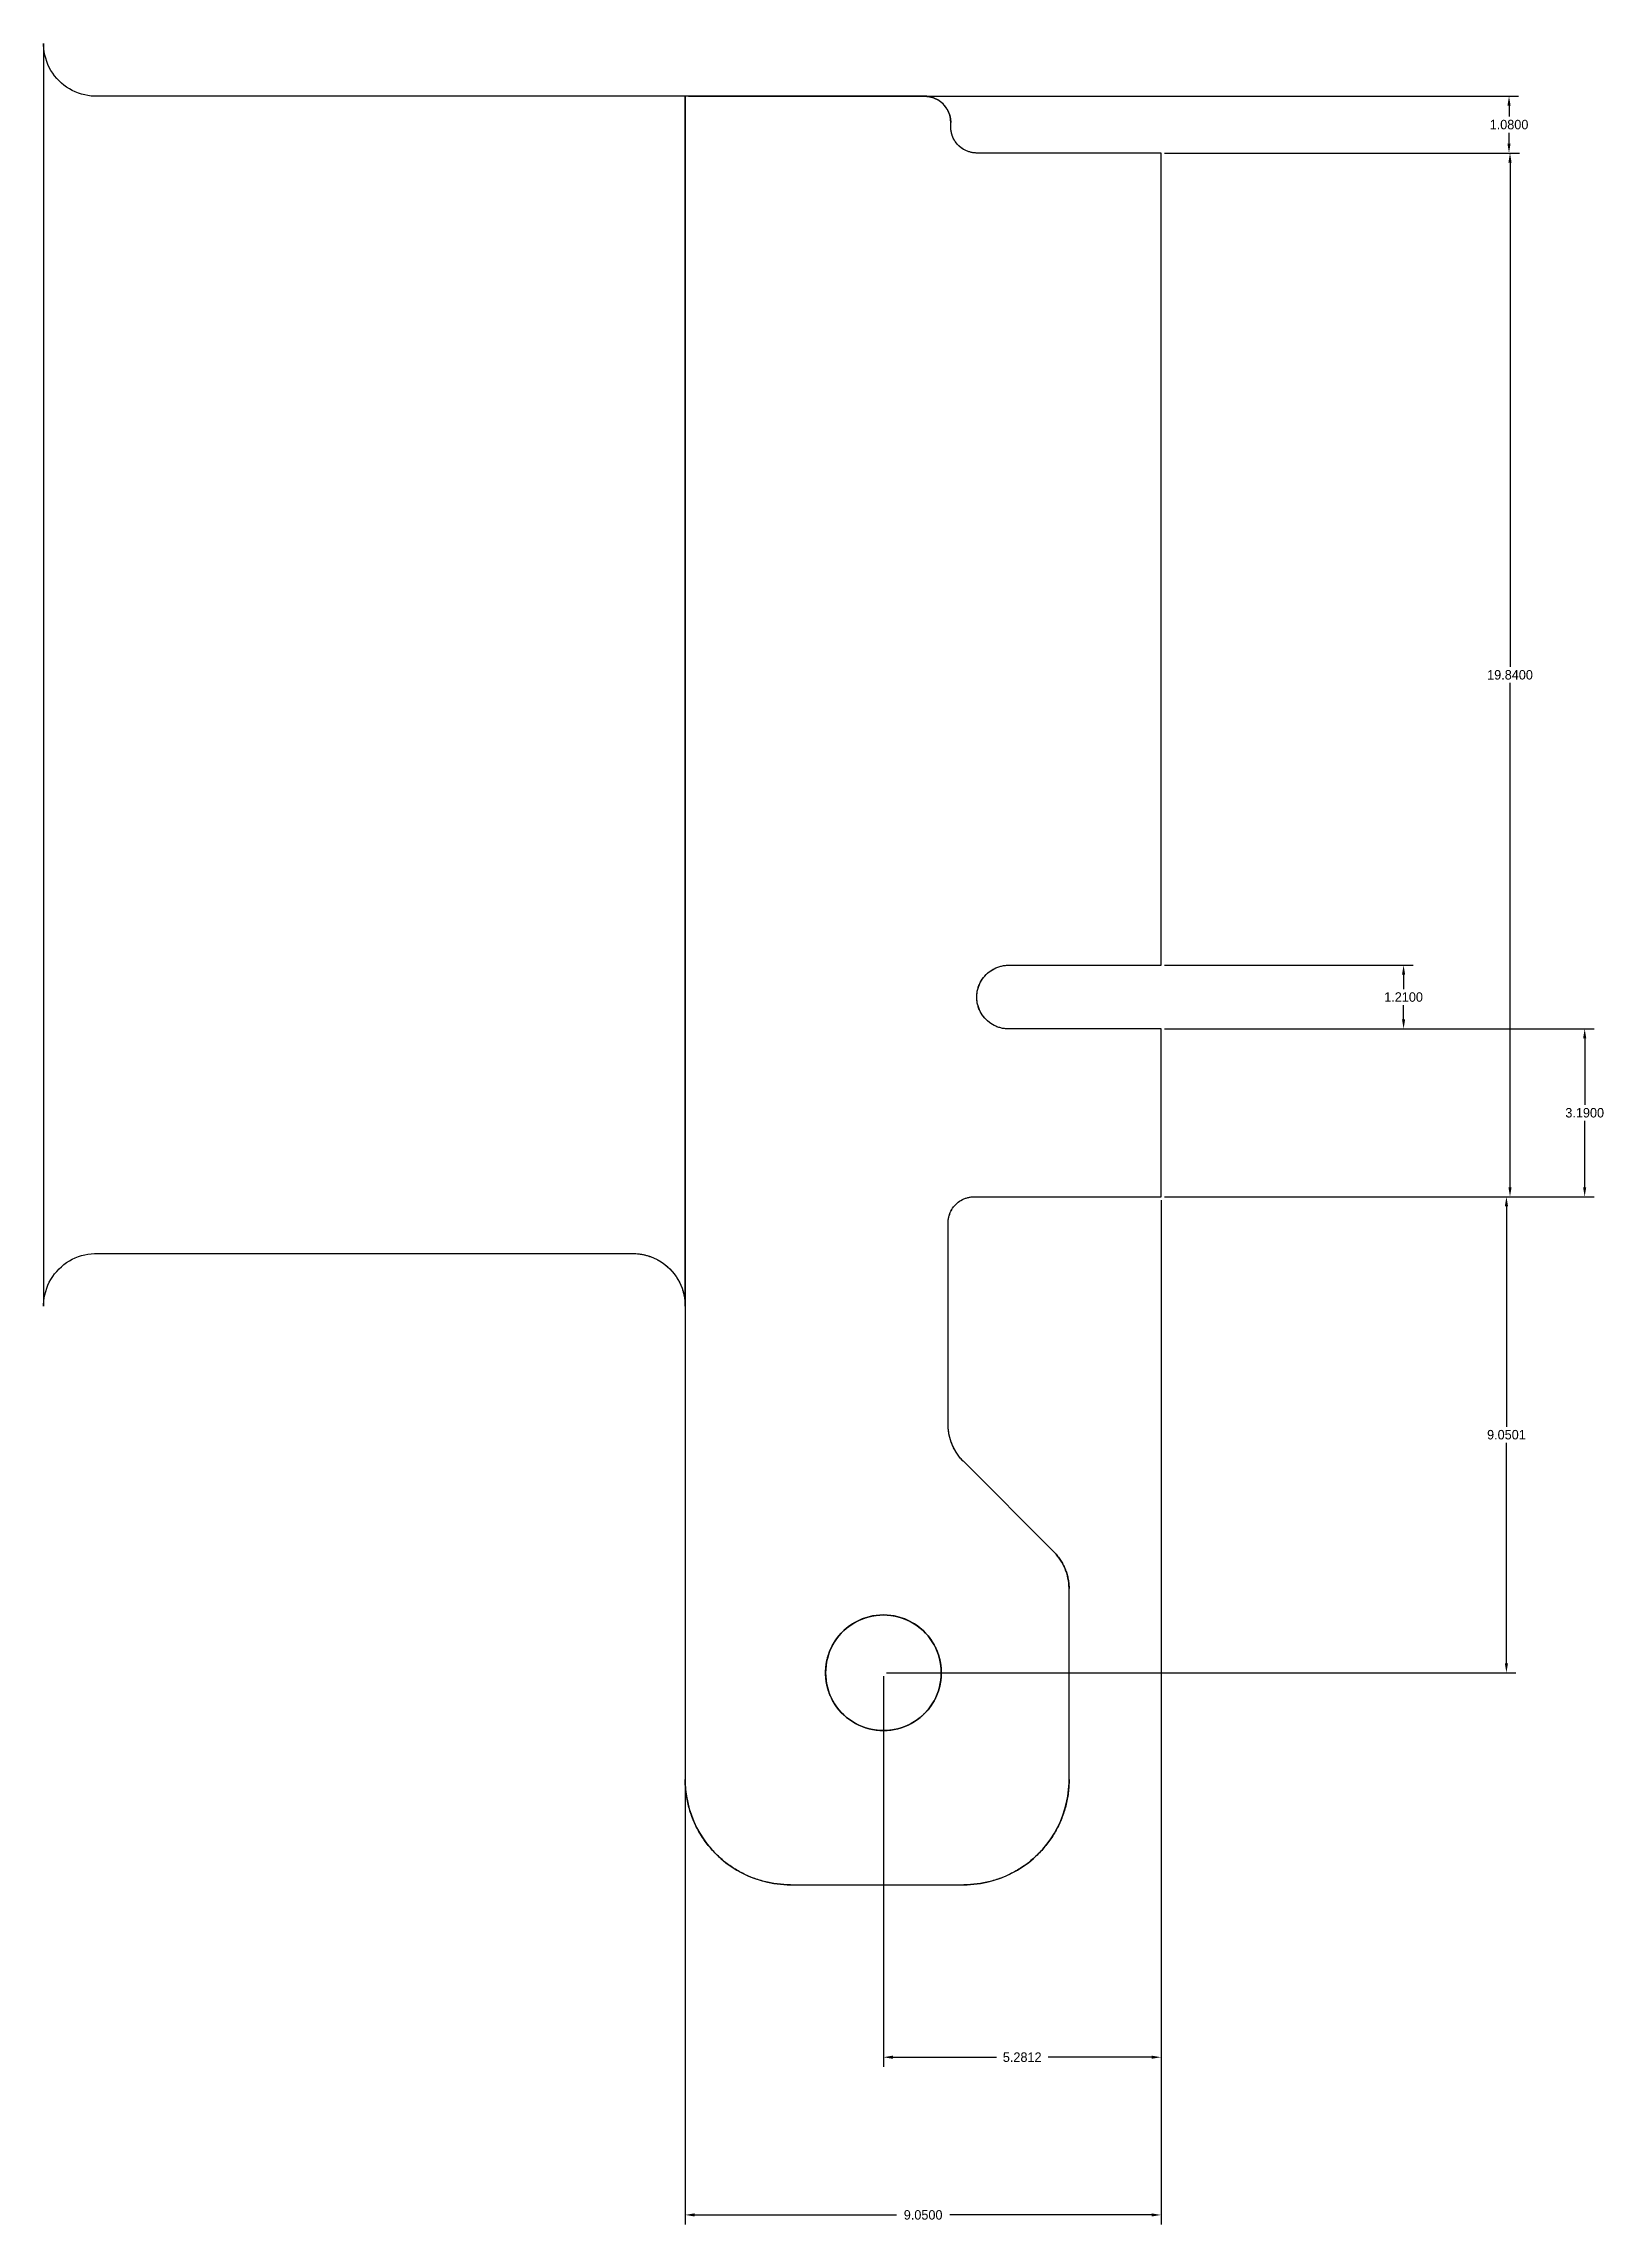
# Model space of a CAD drawing. Header units: millimetres. Extents: x 252.7 to 282.4, y 152.2 to 193.6.
import ezdxf

# ---------------------------------------------------------------- set-up
doc = ezdxf.new("R2010")
doc.units = ezdxf.units.MM
doc.dimstyles.get("Standard").update_dxf_attribs({"dimtxt": 0.18, "dimasz": 0.18, "dimexe": 0.18, "dimexo": 0.0625, "dimgap": 0.0625, "dimtad": 0, "dimtih": 1, "dimtoh": 1, "dimdec": 4, "dimzin": 0, "dimdsep": 46, "dimtxsty": 'Standard', "dimcen": 0.09, "dimadec": 0, "dimazin": 0, "dimtfac": 1, "dimtdec": 4, "dimtofl": 0, "dimtmove": 0, "dimatfit": 3, "dimfxl": 1, "dimtolj": 1, "dimtzin": 0, "dimlwd": -1, "dimlwe": -1, "dimarcsym": 0})

msp = doc.modelspace()

# ---------------------------------------------------------------- blocks, each defined once
blk = doc.blocks.new('sgBrepBlock__282722608')
at = {"color": 0}
for p, q in [((-4.63, -8.97, 0.9), (-4.63, -8.97)), ((-2.43, -8.97, 0.9), (-2.43, -8.97))]:
    blk.add_line(p, q, dxfattribs=at)
blk.add_lwpolyline([(-2.43, -8.97), (-2.432, -9.039), (-2.439, -9.108), (-2.449, -9.176), (-2.465, -9.244), (-2.484, -9.31), (-2.507, -9.375), (-2.535, -9.438), (-2.566, -9.5), (-2.601, -9.559), (-2.64, -9.617), (-2.682, -9.671), (-2.728, -9.723), (-2.777, -9.772), (-2.829, -9.818), (-2.883, -9.86), (-2.941, -9.899), (-3, -9.934), (-3.062, -9.965), (-3.125, -9.993), (-3.19, -10.016), (-3.256, -10.035), (-3.324, -10.051), (-3.392, -10.061), (-3.461, -10.068), (-3.53, -10.07), (-3.599, -10.068), (-3.668, -10.061), (-3.736, -10.051), (-3.804, -10.035), (-3.87, -10.016), (-3.935, -9.993), (-3.998, -9.965), (-4.06, -9.934), (-4.119, -9.899), (-4.177, -9.86), (-4.231, -9.818), (-4.283, -9.772), (-4.332, -9.723), (-4.378, -9.671), (-4.42, -9.617), (-4.459, -9.559), (-4.494, -9.5), (-4.525, -9.438), (-4.553, -9.375), (-4.576, -9.31), (-4.595, -9.244), (-4.611, -9.176), (-4.621, -9.108), (-4.628, -9.039), (-4.63, -8.97)], dxfattribs=at)
blk.add_polyline3d([(-4.63, -8.97, 0.9), (-4.628, -9.039, 0.9), (-4.621, -9.108, 0.9), (-4.611, -9.176, 0.9), (-4.595, -9.244, 0.9), (-4.576, -9.31, 0.9), (-4.553, -9.375, 0.9), (-4.525, -9.438, 0.9), (-4.494, -9.5, 0.9), (-4.459, -9.559, 0.9), (-4.42, -9.617, 0.9), (-4.378, -9.671, 0.9), (-4.332, -9.723, 0.9), (-4.283, -9.772, 0.9), (-4.231, -9.818, 0.9), (-4.177, -9.86, 0.9), (-4.119, -9.899, 0.9), (-4.06, -9.934, 0.9), (-3.998, -9.965, 0.9), (-3.935, -9.993, 0.9), (-3.87, -10.016, 0.9), (-3.804, -10.035, 0.9), (-3.736, -10.051, 0.9), (-3.668, -10.061, 0.9), (-3.599, -10.068, 0.9), (-3.53, -10.07, 0.9), (-3.461, -10.068, 0.9), (-3.392, -10.061, 0.9), (-3.324, -10.051, 0.9), (-3.256, -10.035, 0.9), (-3.19, -10.016, 0.9), (-3.125, -9.993, 0.9), (-3.062, -9.965, 0.9), (-3, -9.934, 0.9), (-2.941, -9.899, 0.9), (-2.883, -9.86, 0.9), (-2.829, -9.818, 0.9), (-2.777, -9.772, 0.9), (-2.728, -9.723, 0.9), (-2.682, -9.671, 0.9), (-2.64, -9.617, 0.9), (-2.601, -9.559, 0.9), (-2.566, -9.5, 0.9), (-2.535, -9.438, 0.9), (-2.507, -9.375, 0.9), (-2.484, -9.31, 0.9), (-2.465, -9.244, 0.9), (-2.449, -9.176, 0.9), (-2.439, -9.108, 0.9), (-2.432, -9.039, 0.9), (-2.43, -8.97, 0.9)], dxfattribs=at)
for points in [[(-2.43, -8.97, 0.788), (-2.43, -8.993, 0.788), (-2.431, -9.039, 0.788), (-2.438, -9.108, 0.788), (-2.449, -9.176, 0.788), (-2.464, -9.244, 0.788), (-2.483, -9.31, 0.788), (-2.507, -9.375, 0.788), (-2.534, -9.439, 0.788), (-2.565, -9.5, 0.788), (-2.601, -9.56, 0.788), (-2.639, -9.617, 0.788), (-2.682, -9.672, 0.788), (-2.728, -9.723, 0.788), (-2.777, -9.772, 0.788), (-2.828, -9.818, 0.788), (-2.883, -9.861, 0.788), (-2.94, -9.899, 0.788), (-3, -9.935, 0.788), (-3.061, -9.966, 0.788), (-3.125, -9.993, 0.788), (-3.19, -10.017, 0.788), (-3.256, -10.036, 0.788), (-3.324, -10.051, 0.788), (-3.392, -10.062, 0.788), (-3.461, -10.069, 0.788), (-3.53, -10.071, 0.788), (-3.599, -10.069, 0.788), (-3.668, -10.062, 0.788), (-3.736, -10.051, 0.788), (-3.804, -10.036, 0.788), (-3.87, -10.017, 0.788), (-3.935, -9.993, 0.788), (-3.999, -9.966, 0.788), (-4.06, -9.935, 0.788), (-4.12, -9.899, 0.788), (-4.177, -9.861, 0.788), (-4.232, -9.818, 0.788), (-4.283, -9.772, 0.788), (-4.332, -9.723, 0.788), (-4.378, -9.672, 0.788), (-4.421, -9.617, 0.788), (-4.459, -9.56, 0.788), (-4.495, -9.5, 0.788), (-4.526, -9.439, 0.788), (-4.553, -9.375, 0.788), (-4.577, -9.31, 0.788), (-4.596, -9.244, 0.788), (-4.611, -9.176, 0.788), (-4.622, -9.108, 0.788), (-4.629, -9.039, 0.788), (-4.63, -8.993, 0.788), (-4.63, -8.97, 0.788)], [(-2.43, -8.97, 0.562), (-2.43, -8.993, 0.562), (-2.431, -9.039, 0.563), (-2.438, -9.108, 0.562), (-2.449, -9.176, 0.562), (-2.464, -9.244, 0.562), (-2.483, -9.31, 0.562), (-2.507, -9.375, 0.562), (-2.534, -9.439, 0.562), (-2.565, -9.5, 0.562), (-2.601, -9.56, 0.562), (-2.639, -9.617, 0.563), (-2.682, -9.672, 0.562), (-2.728, -9.723, 0.563), (-2.777, -9.772, 0.562), (-2.828, -9.818, 0.563), (-2.883, -9.861, 0.562), (-2.94, -9.899, 0.562), (-3, -9.935, 0.562), (-3.061, -9.966, 0.563), (-3.125, -9.993, 0.562), (-3.19, -10.017, 0.563), (-3.256, -10.036, 0.562), (-3.324, -10.051, 0.562), (-3.392, -10.062, 0.562), (-3.461, -10.069, 0.562), (-3.53, -10.071, 0.562), (-3.599, -10.069, 0.562), (-3.668, -10.062, 0.562), (-3.736, -10.051, 0.562), (-3.804, -10.036, 0.562), (-3.87, -10.017, 0.563), (-3.935, -9.993, 0.562), (-3.999, -9.966, 0.562), (-4.06, -9.935, 0.562), (-4.12, -9.899, 0.562), (-4.177, -9.861, 0.562), (-4.232, -9.818, 0.562), (-4.283, -9.772, 0.562), (-4.332, -9.723, 0.563), (-4.378, -9.672, 0.562), (-4.421, -9.617, 0.562), (-4.459, -9.56, 0.563), (-4.495, -9.5, 0.562), (-4.526, -9.439, 0.562), (-4.553, -9.375, 0.562), (-4.577, -9.31, 0.563), (-4.596, -9.244, 0.562), (-4.611, -9.176, 0.562), (-4.622, -9.108, 0.562), (-4.629, -9.039, 0.563), (-4.63, -8.993, 0.562), (-4.63, -8.97, 0.562)], [(-2.43, -8.97, 0.338), (-2.43, -8.993, 0.338), (-2.431, -9.039, 0.338), (-2.438, -9.108, 0.338), (-2.449, -9.176, 0.338), (-2.464, -9.244, 0.338), (-2.483, -9.31, 0.338), (-2.507, -9.375, 0.337), (-2.534, -9.439, 0.338), (-2.565, -9.5, 0.338), (-2.601, -9.56, 0.338), (-2.639, -9.617, 0.338), (-2.682, -9.672, 0.338), (-2.728, -9.723, 0.338), (-2.777, -9.772, 0.338), (-2.828, -9.818, 0.338), (-2.883, -9.861, 0.338), (-2.94, -9.899, 0.338), (-3, -9.935, 0.338), (-3.061, -9.966, 0.338), (-3.125, -9.993, 0.338), (-3.19, -10.017, 0.338), (-3.256, -10.036, 0.338), (-3.324, -10.051, 0.338), (-3.392, -10.062, 0.338), (-3.461, -10.069, 0.338), (-3.53, -10.071, 0.338), (-3.599, -10.069, 0.338), (-3.668, -10.062, 0.338), (-3.736, -10.051, 0.338), (-3.804, -10.036, 0.338), (-3.87, -10.017, 0.338), (-3.935, -9.993, 0.338), (-3.999, -9.966, 0.338), (-4.06, -9.935, 0.338), (-4.12, -9.899, 0.338), (-4.177, -9.861, 0.338), (-4.232, -9.818, 0.338), (-4.283, -9.772, 0.338), (-4.332, -9.723, 0.338), (-4.378, -9.672, 0.338), (-4.421, -9.617, 0.338), (-4.459, -9.56, 0.338), (-4.495, -9.5, 0.338), (-4.526, -9.439, 0.338), (-4.553, -9.375, 0.338), (-4.577, -9.31, 0.338), (-4.596, -9.244, 0.338), (-4.611, -9.176, 0.338), (-4.622, -9.108, 0.338), (-4.629, -9.039, 0.338), (-4.63, -8.993, 0.338), (-4.63, -8.97, 0.338)], [(-2.43, -8.97, 0.113), (-2.43, -8.993, 0.113), (-2.431, -9.039, 0.113), (-2.438, -9.108, 0.113), (-2.449, -9.176, 0.113), (-2.464, -9.244, 0.113), (-2.483, -9.31, 0.113), (-2.507, -9.375, 0.113), (-2.534, -9.439, 0.113), (-2.565, -9.5, 0.113), (-2.601, -9.56, 0.113), (-2.639, -9.617, 0.113), (-2.682, -9.672, 0.113), (-2.728, -9.723, 0.113), (-2.777, -9.772, 0.113), (-2.828, -9.818, 0.113), (-2.883, -9.861, 0.113), (-2.94, -9.899, 0.113), (-3, -9.935, 0.113), (-3.061, -9.966, 0.113), (-3.125, -9.993, 0.113), (-3.19, -10.017, 0.113), (-3.256, -10.036, 0.113), (-3.324, -10.051, 0.113), (-3.392, -10.062, 0.113), (-3.461, -10.069, 0.113), (-3.53, -10.071, 0.113), (-3.599, -10.069, 0.113), (-3.668, -10.062, 0.113), (-3.736, -10.051, 0.113), (-3.804, -10.036, 0.113), (-3.87, -10.017, 0.113), (-3.935, -9.993, 0.113), (-3.999, -9.966, 0.113), (-4.06, -9.935, 0.113), (-4.12, -9.899, 0.113), (-4.177, -9.861, 0.113), (-4.232, -9.818, 0.113), (-4.283, -9.772, 0.113), (-4.332, -9.723, 0.113), (-4.378, -9.672, 0.113), (-4.421, -9.617, 0.113), (-4.459, -9.56, 0.113), (-4.495, -9.5, 0.113), (-4.526, -9.439, 0.113), (-4.553, -9.375, 0.113), (-4.577, -9.31, 0.113), (-4.596, -9.244, 0.113), (-4.611, -9.176, 0.113), (-4.622, -9.108, 0.113), (-4.629, -9.039, 0.113), (-4.63, -8.993, 0.113), (-4.63, -8.97, 0.113)]]:
    blk.add_open_spline(points, degree=3, dxfattribs=at)
at = {"color": 0, "extrusion": (1, 0, 0)}
for points in [[(-4.546, -9.391, 0.9), (-4.546, -9.391, 0.6), (-4.546, -9.391, 0.3), (-4.546, -9.391)], [(-2.514, -9.391, 0.9), (-2.514, -9.391, 0.6), (-2.514, -9.391, 0.3), (-2.514, -9.391)], [(-3.951, -9.986, 0.9), (-3.951, -9.986, 0.6), (-3.951, -9.986, 0.3), (-3.951, -9.986)], [(-3.109, -9.986, 0.9), (-3.109, -9.986, 0.6), (-3.109, -9.986, 0.3), (-3.109, -9.986)]]:
    blk.add_open_spline(points, degree=3, dxfattribs=at)
at = {"color": 0, "invisible_edges": 15}
for points in [[(-4.611, -9.172), (-4.611, -9.172, 0.9), (-4.63, -8.97, 0.9)], [(-4.63, -8.97), (-4.611, -9.172), (-4.63, -8.97, 0.9)], [(-2.43, -8.97), (-2.43, -8.97, 0.9), (-2.449, -9.172, 0.9)], [(-2.449, -9.172), (-2.43, -8.97), (-2.449, -9.172, 0.9)], [(-4.556, -9.367), (-4.556, -9.367, 0.9), (-4.611, -9.172, 0.9)], [(-4.611, -9.172), (-4.556, -9.367), (-4.611, -9.172, 0.9)], [(-4.465, -9.549), (-4.465, -9.549, 0.9), (-4.556, -9.367, 0.9)], [(-4.556, -9.367), (-4.465, -9.549), (-4.556, -9.367, 0.9)], [(-2.504, -9.367), (-2.504, -9.367, 0.9), (-2.595, -9.549, 0.9)], [(-2.595, -9.549), (-2.504, -9.367), (-2.595, -9.549, 0.9)], [(-2.449, -9.172), (-2.449, -9.172, 0.9), (-2.504, -9.367, 0.9)], [(-2.504, -9.367), (-2.449, -9.172), (-2.504, -9.367, 0.9)], [(-4.343, -9.711), (-4.343, -9.711, 0.9), (-4.465, -9.549, 0.9)], [(-4.465, -9.549), (-4.343, -9.711), (-4.465, -9.549, 0.9)], [(-4.193, -9.848), (-4.193, -9.848, 0.9), (-4.343, -9.711, 0.9)], [(-4.343, -9.711), (-4.193, -9.848), (-4.343, -9.711, 0.9)], [(-4.02, -9.955), (-4.02, -9.955, 0.9), (-4.193, -9.848, 0.9)], [(-4.193, -9.848), (-4.02, -9.955), (-4.193, -9.848, 0.9)], [(-2.867, -9.848), (-2.867, -9.848, 0.9), (-3.04, -9.955, 0.9)], [(-3.04, -9.955), (-2.867, -9.848), (-3.04, -9.955, 0.9)], [(-2.717, -9.711), (-2.717, -9.711, 0.9), (-2.867, -9.848, 0.9)], [(-2.867, -9.848), (-2.717, -9.711), (-2.867, -9.848, 0.9)], [(-2.595, -9.549), (-2.595, -9.549, 0.9), (-2.717, -9.711, 0.9)], [(-2.717, -9.711), (-2.595, -9.549), (-2.717, -9.711, 0.9)], [(-3.831, -10.028), (-3.831, -10.028, 0.9), (-4.02, -9.955, 0.9)], [(-4.02, -9.955), (-3.831, -10.028), (-4.02, -9.955, 0.9)], [(-3.631, -10.065), (-3.631, -10.065, 0.9), (-3.831, -10.028, 0.9)], [(-3.831, -10.028), (-3.631, -10.065), (-3.831, -10.028, 0.9)], [(-3.429, -10.065), (-3.429, -10.065, 0.9), (-3.631, -10.065, 0.9)], [(-3.631, -10.065), (-3.429, -10.065), (-3.631, -10.065, 0.9)], [(-3.229, -10.028), (-3.229, -10.028, 0.9), (-3.429, -10.065, 0.9)], [(-3.429, -10.065), (-3.229, -10.028), (-3.429, -10.065, 0.9)], [(-3.04, -9.955), (-3.04, -9.955, 0.9), (-3.229, -10.028, 0.9)], [(-3.229, -10.028), (-3.04, -9.955), (-3.229, -10.028, 0.9)]]:
    blk.add_3dface(points, dxfattribs=at)
blk = doc.blocks.new('sgBrepBlock__282724288')
at = {"color": 0}
for p, q in [((-1.15, 4.48, 0.9), (-1.15, 4.48)), ((-1.755, 3.875, 0.9), (-1.755, 3.875))]:
    blk.add_line(p, q, dxfattribs=at)
blk.add_lwpolyline([(-1.755, 3.875), (-1.755, 3.894), (-1.752, 3.932), (-1.748, 3.97), (-1.74, 4.007), (-1.731, 4.044), (-1.719, 4.08), (-1.705, 4.115), (-1.689, 4.15), (-1.671, 4.183), (-1.65, 4.215), (-1.628, 4.246), (-1.604, 4.275), (-1.578, 4.303), (-1.55, 4.329), (-1.521, 4.353), (-1.49, 4.375), (-1.458, 4.396), (-1.425, 4.414), (-1.39, 4.43), (-1.355, 4.444), (-1.319, 4.456), (-1.282, 4.465), (-1.245, 4.473), (-1.207, 4.477), (-1.169, 4.48), (-1.15, 4.48)], dxfattribs=at)
blk.add_polyline3d([(-1.755, 3.875, 0.9), (-1.755, 3.894, 0.9), (-1.752, 3.932, 0.9), (-1.748, 3.97, 0.9), (-1.74, 4.007, 0.9), (-1.731, 4.044, 0.9), (-1.719, 4.08, 0.9), (-1.705, 4.115, 0.9), (-1.689, 4.15, 0.9), (-1.671, 4.183, 0.9), (-1.65, 4.215, 0.9), (-1.628, 4.246, 0.9), (-1.604, 4.275, 0.9), (-1.578, 4.303, 0.9), (-1.55, 4.329, 0.9), (-1.521, 4.353, 0.9), (-1.49, 4.375, 0.9), (-1.458, 4.396, 0.9), (-1.425, 4.414, 0.9), (-1.39, 4.43, 0.9), (-1.355, 4.444, 0.9), (-1.319, 4.456, 0.9), (-1.282, 4.465, 0.9), (-1.245, 4.473, 0.9), (-1.207, 4.477, 0.9), (-1.169, 4.48, 0.9), (-1.15, 4.48, 0.9)], dxfattribs=at)
for points in [[(-1.755, 3.875, 0.787), (-1.755, 3.881, 0.788), (-1.755, 3.9, 0.788), (-1.753, 3.932, 0.787), (-1.748, 3.97, 0.787), (-1.741, 4.007, 0.787), (-1.731, 4.044, 0.787), (-1.72, 4.08, 0.787), (-1.706, 4.115, 0.787), (-1.689, 4.15, 0.787), (-1.671, 4.183, 0.788), (-1.651, 4.215, 0.787), (-1.628, 4.246, 0.788), (-1.604, 4.275, 0.787), (-1.578, 4.303, 0.787), (-1.55, 4.329, 0.788), (-1.521, 4.353, 0.787), (-1.49, 4.376, 0.787), (-1.458, 4.396, 0.788), (-1.425, 4.414, 0.787), (-1.39, 4.431, 0.787), (-1.355, 4.445, 0.787), (-1.319, 4.456, 0.787), (-1.282, 4.466, 0.788), (-1.245, 4.473, 0.787), (-1.207, 4.478, 0.788), (-1.175, 4.48, 0.788), (-1.156, 4.48, 0.787), (-1.15, 4.48, 0.787)], [(-1.755, 3.875, 0.562), (-1.755, 3.881, 0.562), (-1.755, 3.9, 0.563), (-1.753, 3.932, 0.562), (-1.748, 3.97, 0.563), (-1.741, 4.007, 0.562), (-1.731, 4.044, 0.562), (-1.72, 4.08, 0.562), (-1.706, 4.115, 0.562), (-1.689, 4.15, 0.562), (-1.671, 4.183, 0.563), (-1.651, 4.215, 0.562), (-1.628, 4.246, 0.562), (-1.604, 4.275, 0.562), (-1.578, 4.303, 0.562), (-1.55, 4.329, 0.563), (-1.521, 4.353, 0.562), (-1.49, 4.376, 0.562), (-1.458, 4.396, 0.563), (-1.425, 4.414, 0.562), (-1.39, 4.431, 0.562), (-1.355, 4.445, 0.562), (-1.319, 4.456, 0.562), (-1.282, 4.466, 0.563), (-1.245, 4.473, 0.562), (-1.207, 4.478, 0.562), (-1.175, 4.48, 0.563), (-1.156, 4.48, 0.563), (-1.15, 4.48, 0.562)], [(-1.755, 3.875, 0.338), (-1.755, 3.881, 0.338), (-1.755, 3.9, 0.338), (-1.753, 3.932, 0.337), (-1.748, 3.97, 0.338), (-1.741, 4.007, 0.337), (-1.731, 4.044, 0.338), (-1.72, 4.08, 0.338), (-1.706, 4.115, 0.338), (-1.689, 4.15, 0.338), (-1.671, 4.183, 0.338), (-1.651, 4.215, 0.338), (-1.628, 4.246, 0.338), (-1.604, 4.275, 0.338), (-1.578, 4.303, 0.337), (-1.55, 4.329, 0.338), (-1.521, 4.353, 0.338), (-1.49, 4.376, 0.338), (-1.458, 4.396, 0.338), (-1.425, 4.414, 0.338), (-1.39, 4.431, 0.338), (-1.355, 4.445, 0.338), (-1.319, 4.456, 0.338), (-1.282, 4.466, 0.338), (-1.245, 4.473, 0.338), (-1.207, 4.478, 0.338), (-1.175, 4.48, 0.338), (-1.156, 4.48, 0.338), (-1.15, 4.48, 0.338)], [(-1.755, 3.875, 0.113), (-1.755, 3.881, 0.113), (-1.755, 3.9, 0.113), (-1.753, 3.932, 0.113), (-1.748, 3.97, 0.113), (-1.741, 4.007, 0.113), (-1.731, 4.044, 0.113), (-1.72, 4.08, 0.113), (-1.706, 4.115, 0.113), (-1.689, 4.15, 0.113), (-1.671, 4.183, 0.113), (-1.651, 4.215, 0.113), (-1.628, 4.246, 0.113), (-1.604, 4.275, 0.113), (-1.578, 4.303, 0.113), (-1.55, 4.329, 0.113), (-1.521, 4.353, 0.113), (-1.49, 4.376, 0.113), (-1.458, 4.396, 0.113), (-1.425, 4.414, 0.113), (-1.39, 4.431, 0.113), (-1.355, 4.445, 0.113), (-1.319, 4.456, 0.113), (-1.282, 4.466, 0.113), (-1.245, 4.473, 0.113), (-1.207, 4.478, 0.113), (-1.175, 4.48, 0.113), (-1.156, 4.48, 0.113), (-1.15, 4.48, 0.113)]]:
    blk.add_open_spline(points, degree=3, knots=[0, 0, 0, 0, 0.0190061, 0.0570135, 0.0950209, 0.1330283, 0.1710358, 0.2090432, 0.2470506, 0.2850581, 0.3230655, 0.3610729, 0.3990804, 0.4370878, 0.4750952, 0.5131026, 0.5511101, 0.5891175, 0.6271249, 0.6651324, 0.7031398, 0.7411472, 0.7791547, 0.8171621, 0.8551695, 0.8931769, 0.9311844, 0.9501904, 0.9501904, 0.9501904, 0.9501904], dxfattribs=at)
at = {"color": 0, "extrusion": (1, 0, 0)}
for points in [[(-1.653, 4.211, 0.9), (-1.653, 4.211, 0.6), (-1.653, 4.211, 0.3), (-1.653, 4.211)], [(-1.486, 4.378, 0.9), (-1.486, 4.378, 0.6), (-1.486, 4.378, 0.3), (-1.486, 4.378)], [(-1.268, 4.468, 0.9), (-1.268, 4.468, 0.6), (-1.268, 4.468, 0.3), (-1.268, 4.468)], [(-1.743, 3.993, 0.9), (-1.743, 3.993, 0.6), (-1.743, 3.993, 0.3), (-1.743, 3.993)]]:
    blk.add_open_spline(points, degree=3, dxfattribs=at)
at = {"color": 0, "invisible_edges": 15}
for points in [[(-1.674, 4.178), (-1.719, 4.082, 0.9), (-1.674, 4.178, 0.9)], [(-1.674, 4.178), (-1.719, 4.082), (-1.719, 4.082, 0.9)], [(-1.613, 4.264), (-1.674, 4.178, 0.9), (-1.613, 4.264, 0.9)], [(-1.613, 4.264), (-1.674, 4.178), (-1.674, 4.178, 0.9)], [(-1.613, 4.264), (-1.613, 4.264, 0.9), (-1.539, 4.338, 0.9)], [(-1.539, 4.338), (-1.613, 4.264), (-1.539, 4.338, 0.9)], [(-1.539, 4.338), (-1.539, 4.338, 0.9), (-1.453, 4.399, 0.9)], [(-1.453, 4.399), (-1.539, 4.338), (-1.453, 4.399, 0.9)], [(-1.453, 4.399), (-1.453, 4.399, 0.9), (-1.357, 4.444, 0.9)], [(-1.357, 4.444), (-1.453, 4.399), (-1.357, 4.444, 0.9)], [(-1.357, 4.444), (-1.357, 4.444, 0.9), (-1.255, 4.471, 0.9)], [(-1.255, 4.471), (-1.357, 4.444), (-1.255, 4.471, 0.9)], [(-1.15, 4.48), (-1.255, 4.471, 0.9), (-1.15, 4.48, 0.9)], [(-1.15, 4.48), (-1.255, 4.471), (-1.255, 4.471, 0.9)], [(-1.746, 3.98), (-1.755, 3.875), (-1.755, 3.875, 0.9)], [(-1.746, 3.98), (-1.755, 3.875, 0.9), (-1.746, 3.98, 0.9)], [(-1.719, 4.082), (-1.746, 3.98, 0.9), (-1.719, 4.082, 0.9)], [(-1.719, 4.082), (-1.746, 3.98), (-1.746, 3.98, 0.9)]]:
    blk.add_3dface(points, dxfattribs=at)
blk = doc.blocks.new('sgBrepBlock__282725488')
at = {"color": 0}
for p, q in [((-8.3, -1, 0.55), (-8.3, -1, 0.35)), ((-7.3, -2, 0.55), (-7.3, -2, 0.35))]:
    blk.add_line(p, q, dxfattribs=at)
for points in [[(-8.3, -1, 0.35), (-8.269, -1, 0.35), (-8.206, -1.004, 0.35), (-8.144, -1.012, 0.35), (-8.082, -1.024, 0.35), (-8.021, -1.04, 0.35), (-7.961, -1.059, 0.35), (-7.903, -1.082, 0.35), (-7.846, -1.109, 0.35), (-7.791, -1.139, 0.35), (-7.738, -1.173, 0.35), (-7.687, -1.21, 0.35), (-7.639, -1.25, 0.35), (-7.593, -1.293, 0.35), (-7.55, -1.339, 0.35), (-7.51, -1.387, 0.35), (-7.473, -1.438, 0.35), (-7.439, -1.491, 0.35), (-7.409, -1.546, 0.35), (-7.382, -1.603, 0.35), (-7.359, -1.661, 0.35), (-7.34, -1.721, 0.35), (-7.324, -1.782, 0.35), (-7.312, -1.844, 0.35), (-7.304, -1.906, 0.35), (-7.3, -1.969, 0.35), (-7.3, -2, 0.35)], [(-8.3, -1, 0.55), (-8.269, -1, 0.55), (-8.206, -1.004, 0.55), (-8.144, -1.012, 0.55), (-8.082, -1.024, 0.55), (-8.021, -1.04, 0.55), (-7.961, -1.059, 0.55), (-7.903, -1.082, 0.55), (-7.846, -1.109, 0.55), (-7.791, -1.139, 0.55), (-7.738, -1.173, 0.55), (-7.687, -1.21, 0.55), (-7.639, -1.25, 0.55), (-7.593, -1.293, 0.55), (-7.55, -1.339, 0.55), (-7.51, -1.387, 0.55), (-7.473, -1.438, 0.55), (-7.439, -1.491, 0.55), (-7.409, -1.546, 0.55), (-7.382, -1.603, 0.55), (-7.359, -1.661, 0.55), (-7.34, -1.721, 0.55), (-7.324, -1.782, 0.55), (-7.312, -1.844, 0.55), (-7.304, -1.906, 0.55), (-7.3, -1.969, 0.55), (-7.3, -2, 0.55)]]:
    blk.add_polyline3d(points, dxfattribs=at)
for points in [[(-8.3, -1, 0.525), (-8.29, -1, 0.525), (-8.258, -1, 0.525), (-8.206, -1.004, 0.525), (-8.143, -1.012, 0.525), (-8.082, -1.023, 0.525), (-8.021, -1.039, 0.525), (-7.961, -1.058, 0.525), (-7.903, -1.082, 0.525), (-7.846, -1.108, 0.525), (-7.791, -1.139, 0.525), (-7.738, -1.172, 0.525), (-7.687, -1.209, 0.525), (-7.638, -1.249, 0.525), (-7.592, -1.292, 0.525), (-7.549, -1.338, 0.525), (-7.509, -1.387, 0.525), (-7.472, -1.438, 0.525), (-7.439, -1.491, 0.525), (-7.408, -1.546, 0.525), (-7.382, -1.603, 0.525), (-7.358, -1.661, 0.525), (-7.339, -1.721, 0.525), (-7.323, -1.782, 0.525), (-7.312, -1.843, 0.525), (-7.304, -1.906, 0.525), (-7.3, -1.958, 0.525), (-7.3, -1.99, 0.525), (-7.3, -2, 0.525)], [(-8.3, -1, 0.475), (-8.29, -1, 0.475), (-8.258, -1, 0.475), (-8.206, -1.004, 0.475), (-8.143, -1.012, 0.475), (-8.082, -1.023, 0.475), (-8.021, -1.039, 0.475), (-7.961, -1.058, 0.475), (-7.903, -1.082, 0.475), (-7.846, -1.108, 0.475), (-7.791, -1.139, 0.475), (-7.738, -1.172, 0.475), (-7.687, -1.209, 0.475), (-7.638, -1.249, 0.475), (-7.592, -1.292, 0.475), (-7.549, -1.338, 0.475), (-7.509, -1.387, 0.475), (-7.472, -1.438, 0.475), (-7.439, -1.491, 0.475), (-7.408, -1.546, 0.475), (-7.382, -1.603, 0.475), (-7.358, -1.661, 0.475), (-7.339, -1.721, 0.475), (-7.323, -1.782, 0.475), (-7.312, -1.843, 0.475), (-7.304, -1.906, 0.475), (-7.3, -1.958, 0.475), (-7.3, -1.99, 0.475), (-7.3, -2, 0.475)], [(-8.3, -1, 0.425), (-8.29, -1, 0.425), (-8.258, -1, 0.425), (-8.206, -1.004, 0.425), (-8.143, -1.012, 0.425), (-8.082, -1.023, 0.425), (-8.021, -1.039, 0.425), (-7.961, -1.058, 0.425), (-7.903, -1.082, 0.425), (-7.846, -1.108, 0.425), (-7.791, -1.139, 0.425), (-7.738, -1.172, 0.425), (-7.687, -1.209, 0.425), (-7.638, -1.249, 0.425), (-7.592, -1.292, 0.425), (-7.549, -1.338, 0.425), (-7.509, -1.387, 0.425), (-7.472, -1.438, 0.425), (-7.439, -1.491, 0.425), (-7.408, -1.546, 0.425), (-7.382, -1.603, 0.425), (-7.358, -1.661, 0.425), (-7.339, -1.721, 0.425), (-7.323, -1.782, 0.425), (-7.312, -1.843, 0.425), (-7.304, -1.906, 0.425), (-7.3, -1.958, 0.425), (-7.3, -1.99, 0.425), (-7.3, -2, 0.425)], [(-8.3, -1, 0.375), (-8.29, -1, 0.375), (-8.258, -1, 0.375), (-8.206, -1.004, 0.375), (-8.143, -1.012, 0.375), (-8.082, -1.023, 0.375), (-8.021, -1.039, 0.375), (-7.961, -1.058, 0.375), (-7.903, -1.082, 0.375), (-7.846, -1.108, 0.375), (-7.791, -1.139, 0.375), (-7.738, -1.172, 0.375), (-7.687, -1.209, 0.375), (-7.638, -1.249, 0.375), (-7.592, -1.292, 0.375), (-7.549, -1.338, 0.375), (-7.509, -1.387, 0.375), (-7.472, -1.438, 0.375), (-7.439, -1.491, 0.375), (-7.408, -1.546, 0.375), (-7.382, -1.603, 0.375), (-7.358, -1.661, 0.375), (-7.339, -1.721, 0.375), (-7.323, -1.782, 0.375), (-7.312, -1.843, 0.375), (-7.304, -1.906, 0.375), (-7.3, -1.958, 0.375), (-7.3, -1.99, 0.375), (-7.3, -2, 0.375)]]:
    blk.add_open_spline(points, degree=3, knots=[0, 0, 0, 0, 0.031415, 0.094236, 0.157058, 0.219879, 0.282701, 0.345522, 0.408344, 0.471165, 0.533987, 0.596808, 0.65963, 0.722451, 0.785273, 0.848095, 0.910916, 0.973738, 1.036559, 1.099381, 1.162202, 1.225024, 1.287845, 1.350667, 1.413488, 1.47631, 1.539131, 1.570546, 1.570546, 1.570546, 1.570546], dxfattribs=at)
at = {"color": 0, "extrusion": (1, 0, 0)}
for points in [[(-8.105, -1.019, 0.55), (-8.105, -1.019, 0.483), (-8.105, -1.019, 0.417), (-8.105, -1.019, 0.35)], [(-7.744, -1.169, 0.55), (-7.744, -1.169, 0.483), (-7.744, -1.169, 0.417), (-7.744, -1.169, 0.35)], [(-7.469, -1.444, 0.55), (-7.469, -1.444, 0.483), (-7.469, -1.444, 0.417), (-7.469, -1.444, 0.35)], [(-7.319, -1.805, 0.55), (-7.319, -1.805, 0.483), (-7.319, -1.805, 0.417), (-7.319, -1.805, 0.35)]]:
    blk.add_open_spline(points, degree=3, dxfattribs=at)
at = {"color": 0, "invisible_edges": 15}
for points in [[(-8.3, -1, 0.35), (-8.3, -1, 0.55), (-8.126, -1.015, 0.55)], [(-8.126, -1.015, 0.35), (-8.3, -1, 0.35), (-8.126, -1.015, 0.55)], [(-8.126, -1.015, 0.35), (-8.126, -1.015, 0.55), (-7.958, -1.06, 0.55)], [(-7.958, -1.06, 0.35), (-8.126, -1.015, 0.35), (-7.958, -1.06, 0.55)], [(-7.958, -1.06, 0.35), (-7.958, -1.06, 0.55), (-7.8, -1.134, 0.55)], [(-7.8, -1.134, 0.35), (-7.958, -1.06, 0.35), (-7.8, -1.134, 0.55)], [(-7.8, -1.134, 0.35), (-7.8, -1.134, 0.55), (-7.657, -1.234, 0.55)], [(-7.657, -1.234, 0.35), (-7.8, -1.134, 0.35), (-7.657, -1.234, 0.55)], [(-7.657, -1.234, 0.35), (-7.657, -1.234, 0.55), (-7.534, -1.357, 0.55)], [(-7.534, -1.357, 0.35), (-7.657, -1.234, 0.35), (-7.534, -1.357, 0.55)], [(-7.534, -1.357, 0.35), (-7.534, -1.357, 0.55), (-7.434, -1.5, 0.55)], [(-7.434, -1.5, 0.35), (-7.534, -1.357, 0.35), (-7.434, -1.5, 0.55)], [(-7.434, -1.5, 0.35), (-7.434, -1.5, 0.55), (-7.36, -1.658, 0.55)], [(-7.36, -1.658, 0.35), (-7.434, -1.5, 0.35), (-7.36, -1.658, 0.55)], [(-7.36, -1.658, 0.35), (-7.36, -1.658, 0.55), (-7.315, -1.826, 0.55)], [(-7.315, -1.826, 0.35), (-7.36, -1.658, 0.35), (-7.315, -1.826, 0.55)], [(-7.315, -1.826, 0.35), (-7.315, -1.826, 0.55), (-7.3, -2, 0.55)], [(-7.3, -2, 0.35), (-7.315, -1.826, 0.35), (-7.3, -2, 0.55)]]:
    blk.add_3dface(points, dxfattribs=at)
blk = doc.blocks.new('sgBrepBlock__282725968')
at = {"color": 0}
for p, q in [((-2.75, 21, 0.9), (-7.3, 21, 0.9)), ((-7.3, 21, 0.9), (-7.3, -11, 0.9)), ((-2.25, 20.42, 0.9), (-2.25, 20.5, 0.9)), ((1.75, 19.92, 0.9), (-1.75, 19.92, 0.9)), ((1.75, 4.48, 0.9), (1.75, 19.92, 0.9)), ((-1.15, 4.48, 0.9), (1.75, 4.48, 0.9)), ((1.75, 3.27, 0.9), (-1.15, 3.27, 0.9)), ((1.75, 0.08, 0.9), (1.75, 3.27, 0.9)), ((-1.8, 0.08, 0.9), (1.75, 0.08, 0.9)), ((-2.3, -4.25, 0.9), (-2.3, -0.42, 0.9)), ((-0.29, -6.67, 0.9), (-2.01, -4.95, 0.9)), ((0, -11, 0.9), (0, -7.37, 0.9)), ((-5.3, -13, 0.9), (-2, -13, 0.9))]:
    blk.add_line(p, q, dxfattribs=at)
for points in [[(-2.25, 20.5, 0.9), (-2.25, 20.516, 0.9), (-2.252, 20.547, 0.9), (-2.256, 20.578, 0.9), (-2.262, 20.609, 0.9), (-2.27, 20.639, 0.9), (-2.28, 20.669, 0.9), (-2.291, 20.699, 0.9), (-2.304, 20.727, 0.9), (-2.32, 20.755, 0.9), (-2.336, 20.781, 0.9), (-2.355, 20.806, 0.9), (-2.375, 20.831, 0.9), (-2.396, 20.854, 0.9), (-2.419, 20.875, 0.9), (-2.444, 20.895, 0.9), (-2.469, 20.914, 0.9), (-2.495, 20.93, 0.9), (-2.523, 20.946, 0.9), (-2.551, 20.959, 0.9), (-2.581, 20.97, 0.9), (-2.611, 20.98, 0.9), (-2.641, 20.988, 0.9), (-2.672, 20.994, 0.9), (-2.703, 20.998, 0.9), (-2.734, 21, 0.9), (-2.75, 21, 0.9)], [(-1.75, 19.92, 0.9), (-1.766, 19.92, 0.9), (-1.797, 19.922, 0.9), (-1.828, 19.926, 0.9), (-1.859, 19.932, 0.9), (-1.889, 19.94, 0.9), (-1.919, 19.95, 0.9), (-1.949, 19.961, 0.9), (-1.977, 19.974, 0.9), (-2.005, 19.99, 0.9), (-2.031, 20.006, 0.9), (-2.056, 20.025, 0.9), (-2.081, 20.045, 0.9), (-2.104, 20.066, 0.9), (-2.125, 20.089, 0.9), (-2.145, 20.114, 0.9), (-2.164, 20.139, 0.9), (-2.18, 20.165, 0.9), (-2.196, 20.193, 0.9), (-2.209, 20.221, 0.9), (-2.22, 20.251, 0.9), (-2.23, 20.281, 0.9), (-2.238, 20.311, 0.9), (-2.244, 20.342, 0.9), (-2.248, 20.373, 0.9), (-2.25, 20.404, 0.9), (-2.25, 20.42, 0.9)], [(-1.755, 3.875, 0.9), (-1.755, 3.894, 0.9), (-1.752, 3.932, 0.9), (-1.748, 3.97, 0.9), (-1.74, 4.007, 0.9), (-1.731, 4.044, 0.9), (-1.719, 4.08, 0.9), (-1.705, 4.115, 0.9), (-1.689, 4.15, 0.9), (-1.671, 4.183, 0.9), (-1.65, 4.215, 0.9), (-1.628, 4.246, 0.9), (-1.604, 4.275, 0.9), (-1.578, 4.303, 0.9), (-1.55, 4.329, 0.9), (-1.521, 4.353, 0.9), (-1.49, 4.375, 0.9), (-1.458, 4.396, 0.9), (-1.425, 4.414, 0.9), (-1.39, 4.43, 0.9), (-1.355, 4.444, 0.9), (-1.319, 4.456, 0.9), (-1.282, 4.465, 0.9), (-1.245, 4.473, 0.9), (-1.207, 4.477, 0.9), (-1.169, 4.48, 0.9), (-1.15, 4.48, 0.9)], [(-1.15, 3.27, 0.9), (-1.169, 3.27, 0.9), (-1.207, 3.273, 0.9), (-1.245, 3.277, 0.9), (-1.282, 3.285, 0.9), (-1.319, 3.294, 0.9), (-1.355, 3.306, 0.9), (-1.39, 3.32, 0.9), (-1.425, 3.336, 0.9), (-1.458, 3.354, 0.9), (-1.49, 3.375, 0.9), (-1.521, 3.397, 0.9), (-1.55, 3.421, 0.9), (-1.578, 3.447, 0.9), (-1.604, 3.475, 0.9), (-1.628, 3.504, 0.9), (-1.65, 3.535, 0.9), (-1.671, 3.567, 0.9), (-1.689, 3.6, 0.9), (-1.705, 3.635, 0.9), (-1.719, 3.67, 0.9), (-1.731, 3.706, 0.9), (-1.74, 3.743, 0.9), (-1.748, 3.78, 0.9), (-1.752, 3.818, 0.9), (-1.755, 3.856, 0.9), (-1.755, 3.875, 0.9)], [(-2.3, -0.42, 0.9), (-2.3, -0.404, 0.9), (-2.298, -0.373, 0.9), (-2.294, -0.342, 0.9), (-2.288, -0.311, 0.9), (-2.28, -0.281, 0.9), (-2.27, -0.251, 0.9), (-2.259, -0.221, 0.9), (-2.246, -0.193, 0.9), (-2.23, -0.165, 0.9), (-2.214, -0.139, 0.9), (-2.195, -0.114, 0.9), (-2.175, -0.089, 0.9), (-2.154, -0.066, 0.9), (-2.131, -0.045, 0.9), (-2.106, -0.025, 0.9), (-2.081, -0.006, 0.9), (-2.055, 0.01, 0.9), (-2.027, 0.026, 0.9), (-1.999, 0.039, 0.9), (-1.969, 0.05, 0.9), (-1.939, 0.06, 0.9), (-1.909, 0.068, 0.9), (-1.878, 0.074, 0.9), (-1.847, 0.078, 0.9), (-1.816, 0.08, 0.9), (-1.8, 0.08, 0.9)], [(-2.01, -4.95, 0.9), (-2.021, -4.939, 0.9), (-2.052, -4.905, 0.9), (-2.082, -4.869, 0.9), (-2.11, -4.832, 0.9), (-2.137, -4.793, 0.9), (-2.161, -4.754, 0.9), (-2.184, -4.713, 0.9), (-2.205, -4.671, 0.9), (-2.224, -4.629, 0.9), (-2.241, -4.585, 0.9), (-2.255, -4.541, 0.9), (-2.268, -4.496, 0.9), (-2.279, -4.451, 0.9), (-2.287, -4.405, 0.9), (-2.294, -4.359, 0.9), (-2.298, -4.312, 0.9), (-2.3, -4.266, 0.9), (-2.3, -4.25, 0.9)], [(0, -7.37, 0.9), (0, -7.354, 0.9), (-0.002, -7.308, 0.9), (-0.006, -7.261, 0.9), (-0.013, -7.215, 0.9), (-0.021, -7.169, 0.9), (-0.032, -7.124, 0.9), (-0.045, -7.079, 0.9), (-0.059, -7.035, 0.9), (-0.076, -6.991, 0.9), (-0.095, -6.949, 0.9), (-0.116, -6.907, 0.9), (-0.139, -6.866, 0.9), (-0.163, -6.827, 0.9), (-0.19, -6.788, 0.9), (-0.218, -6.751, 0.9), (-0.248, -6.715, 0.9), (-0.279, -6.681, 0.9), (-0.29, -6.67, 0.9)], [(-2.43, -8.97, 0.9), (-2.432, -8.901, 0.9), (-2.439, -8.832, 0.9), (-2.449, -8.764, 0.9), (-2.465, -8.696, 0.9), (-2.484, -8.63, 0.9), (-2.507, -8.565, 0.9), (-2.535, -8.502, 0.9), (-2.566, -8.44, 0.9), (-2.601, -8.381, 0.9), (-2.64, -8.323, 0.9), (-2.682, -8.269, 0.9), (-2.728, -8.217, 0.9), (-2.777, -8.168, 0.9), (-2.829, -8.122, 0.9), (-2.883, -8.08, 0.9), (-2.941, -8.041, 0.9), (-3, -8.006, 0.9), (-3.062, -7.975, 0.9), (-3.125, -7.947, 0.9), (-3.19, -7.924, 0.9), (-3.256, -7.905, 0.9), (-3.324, -7.889, 0.9), (-3.392, -7.879, 0.9), (-3.461, -7.872, 0.9), (-3.53, -7.87, 0.9), (-3.599, -7.872, 0.9), (-3.668, -7.879, 0.9), (-3.736, -7.889, 0.9), (-3.804, -7.905, 0.9), (-3.87, -7.924, 0.9), (-3.935, -7.947, 0.9), (-3.998, -7.975, 0.9), (-4.06, -8.006, 0.9), (-4.119, -8.041, 0.9), (-4.177, -8.08, 0.9), (-4.231, -8.122, 0.9), (-4.283, -8.168, 0.9), (-4.332, -8.217, 0.9), (-4.378, -8.269, 0.9), (-4.42, -8.323, 0.9), (-4.459, -8.381, 0.9), (-4.494, -8.44, 0.9), (-4.525, -8.502, 0.9), (-4.553, -8.565, 0.9), (-4.576, -8.63, 0.9), (-4.595, -8.696, 0.9), (-4.611, -8.764, 0.9), (-4.621, -8.832, 0.9), (-4.628, -8.901, 0.9), (-4.63, -8.97, 0.9)], [(-4.63, -8.97, 0.9), (-4.628, -9.039, 0.9), (-4.621, -9.108, 0.9), (-4.611, -9.176, 0.9), (-4.595, -9.244, 0.9), (-4.576, -9.31, 0.9), (-4.553, -9.375, 0.9), (-4.525, -9.438, 0.9), (-4.494, -9.5, 0.9), (-4.459, -9.559, 0.9), (-4.42, -9.617, 0.9), (-4.378, -9.671, 0.9), (-4.332, -9.723, 0.9), (-4.283, -9.772, 0.9), (-4.231, -9.818, 0.9), (-4.177, -9.86, 0.9), (-4.119, -9.899, 0.9), (-4.06, -9.934, 0.9), (-3.998, -9.965, 0.9), (-3.935, -9.993, 0.9), (-3.87, -10.016, 0.9), (-3.804, -10.035, 0.9), (-3.736, -10.051, 0.9), (-3.668, -10.061, 0.9), (-3.599, -10.068, 0.9), (-3.53, -10.07, 0.9), (-3.461, -10.068, 0.9), (-3.392, -10.061, 0.9), (-3.324, -10.051, 0.9), (-3.256, -10.035, 0.9), (-3.19, -10.016, 0.9), (-3.125, -9.993, 0.9), (-3.062, -9.965, 0.9), (-3, -9.934, 0.9), (-2.941, -9.899, 0.9), (-2.883, -9.86, 0.9), (-2.829, -9.818, 0.9), (-2.777, -9.772, 0.9), (-2.728, -9.723, 0.9), (-2.682, -9.671, 0.9), (-2.64, -9.617, 0.9), (-2.601, -9.559, 0.9), (-2.566, -9.5, 0.9), (-2.535, -9.438, 0.9), (-2.507, -9.375, 0.9), (-2.484, -9.31, 0.9), (-2.465, -9.244, 0.9), (-2.449, -9.176, 0.9), (-2.439, -9.108, 0.9), (-2.432, -9.039, 0.9), (-2.43, -8.97, 0.9)], [(-7.3, -11, 0.9), (-7.299, -11.063, 0.9), (-7.291, -11.188, 0.9), (-7.275, -11.313, 0.9), (-7.252, -11.436, 0.9), (-7.221, -11.558, 0.9), (-7.182, -11.677, 0.9), (-7.136, -11.794, 0.9), (-7.082, -11.908, 0.9), (-7.021, -12.018, 0.9), (-6.954, -12.124, 0.9), (-6.88, -12.226, 0.9), (-6.8, -12.323, 0.9), (-6.714, -12.414, 0.9), (-6.623, -12.5, 0.9), (-6.526, -12.58, 0.9), (-6.424, -12.654, 0.9), (-6.318, -12.721, 0.9), (-6.208, -12.782, 0.9), (-6.094, -12.836, 0.9), (-5.977, -12.882, 0.9), (-5.858, -12.921, 0.9), (-5.736, -12.952, 0.9), (-5.613, -12.975, 0.9), (-5.488, -12.991, 0.9), (-5.363, -12.999, 0.9), (-5.3, -13, 0.9)], [(-2, -13, 0.9), (-1.937, -12.999, 0.9), (-1.812, -12.991, 0.9), (-1.687, -12.975, 0.9), (-1.564, -12.952, 0.9), (-1.442, -12.921, 0.9), (-1.323, -12.882, 0.9), (-1.206, -12.836, 0.9), (-1.092, -12.782, 0.9), (-0.982, -12.721, 0.9), (-0.876, -12.654, 0.9), (-0.774, -12.58, 0.9), (-0.677, -12.5, 0.9), (-0.586, -12.414, 0.9), (-0.5, -12.323, 0.9), (-0.42, -12.226, 0.9), (-0.346, -12.124, 0.9), (-0.279, -12.018, 0.9), (-0.218, -11.908, 0.9), (-0.164, -11.794, 0.9), (-0.118, -11.677, 0.9), (-0.079, -11.558, 0.9), (-0.048, -11.436, 0.9), (-0.025, -11.313, 0.9), (-0.009, -11.188, 0.9), (-0.001, -11.063, 0.9), (0, -11, 0.9)]]:
    blk.add_polyline3d(points, dxfattribs=at)
at = {"color": 0, "invisible_edges": 15}
for points in [[(-7.3, 21, 0.9), (-7.3, -11, 0.9), (-2.292, -0.333, 0.9)], [(-7.3, 21, 0.9), (-1.755, 3.875, 0.9), (-1.746, 3.98, 0.9)], [(-7.3, 21, 0.9), (-1.746, 3.98, 0.9), (-1.719, 4.082, 0.9)], [(-7.3, 21, 0.9), (-1.719, 4.082, 0.9), (-1.674, 4.178, 0.9)], [(-7.3, 21, 0.9), (-1.674, 4.178, 0.9), (-1.613, 4.264, 0.9)], [(-7.3, 21, 0.9), (-1.613, 4.264, 0.9), (-1.539, 4.338, 0.9)], [(-7.3, 21, 0.9), (-1.539, 4.338, 0.9), (-1.453, 4.399, 0.9)], [(-7.3, 21, 0.9), (-2.292, -0.333, 0.9), (-1.755, 3.875, 0.9)], [(-2.071, 20.037, 0.9), (-2.133, 20.099, 0.9), (-7.3, 21, 0.9)], [(-2.183, 20.17, 0.9), (-7.3, 21, 0.9), (-2.133, 20.099, 0.9)], [(-2, 19.987, 0.9), (-2.071, 20.037, 0.9), (-7.3, 21, 0.9)], [(-2, 19.987, 0.9), (-7.3, 21, 0.9), (-1.453, 4.399, 0.9)], [(-2.75, 21, 0.9), (-7.3, 21, 0.9), (-2.183, 20.17, 0.9)], [(-2.75, 21, 0.9), (-2.183, 20.17, 0.9), (-2.22, 20.249, 0.9)], [(-2.75, 21, 0.9), (-2.22, 20.249, 0.9), (-2.242, 20.333, 0.9)], [(-2.75, 21, 0.9), (-2.242, 20.333, 0.9), (-2.25, 20.42, 0.9)], [(-2.25, 20.5, 0.9), (-2.75, 21, 0.9), (-2.25, 20.42, 0.9)], [(-2.258, 20.587, 0.9), (-2.75, 21, 0.9), (-2.25, 20.5, 0.9)], [(-2.579, 20.97, 0.9), (-2.663, 20.992, 0.9), (-2.75, 21, 0.9)], [(-2.317, 20.75, 0.9), (-2.75, 21, 0.9), (-2.258, 20.587, 0.9)], [(-2.317, 20.75, 0.9), (-2.579, 20.97, 0.9), (-2.75, 21, 0.9)], [(-2.317, 20.75, 0.9), (-2.5, 20.933, 0.9), (-2.579, 20.97, 0.9)], [(-2.429, 20.883, 0.9), (-2.5, 20.933, 0.9), (-2.317, 20.75, 0.9)], [(-2.367, 20.821, 0.9), (-2.429, 20.883, 0.9), (-2.317, 20.75, 0.9)], [(-2.317, 20.75, 0.9), (-2.258, 20.587, 0.9), (-2.28, 20.671, 0.9)], [(-1.921, 19.95, 0.9), (-2, 19.987, 0.9), (-1.453, 4.399, 0.9)], [(-1.921, 19.95, 0.9), (-1.453, 4.399, 0.9), (-1.357, 4.444, 0.9)], [(-1.837, 19.928, 0.9), (-1.921, 19.95, 0.9), (-1.357, 4.444, 0.9)], [(-1.837, 19.928, 0.9), (-1.357, 4.444, 0.9), (-1.255, 4.471, 0.9)], [(-1.75, 19.92, 0.9), (-1.837, 19.928, 0.9), (-1.255, 4.471, 0.9)], [(-1.75, 19.92, 0.9), (-1.255, 4.471, 0.9), (-1.15, 4.48, 0.9)], [(1.75, 19.92, 0.9), (-1.75, 19.92, 0.9), (-1.15, 4.48, 0.9)], [(1.75, 19.92, 0.9), (-1.15, 4.48, 0.9), (1.75, 4.48, 0.9)], [(-1.755, 3.875, 0.9), (-2.292, -0.333, 0.9), (-2.27, -0.249, 0.9)], [(-1.755, 3.875, 0.9), (-2.27, -0.249, 0.9), (-1.746, 3.77, 0.9)], [(-1.746, 3.77, 0.9), (-2.27, -0.249, 0.9), (-2.233, -0.17, 0.9)], [(-1.746, 3.77, 0.9), (-2.233, -0.17, 0.9), (-1.719, 3.668, 0.9)], [(-1.719, 3.668, 0.9), (-2.233, -0.17, 0.9), (-2.183, -0.099, 0.9)], [(-1.719, 3.668, 0.9), (-2.183, -0.099, 0.9), (-1.674, 3.572, 0.9)], [(-1.674, 3.572, 0.9), (-2.183, -0.099, 0.9), (-2.121, -0.037, 0.9)], [(-1.674, 3.572, 0.9), (-2.121, -0.037, 0.9), (-1.613, 3.486, 0.9)], [(-1.613, 3.486, 0.9), (-2.121, -0.037, 0.9), (-2.05, 0.013, 0.9)], [(-1.539, 3.412, 0.9), (-1.613, 3.486, 0.9), (-2.05, 0.013, 0.9)], [(-1.539, 3.412, 0.9), (-2.05, 0.013, 0.9), (-1.971, 0.05, 0.9)], [(-1.453, 3.351, 0.9), (-1.539, 3.412, 0.9), (-1.971, 0.05, 0.9)], [(-1.453, 3.351, 0.9), (-1.971, 0.05, 0.9), (-1.887, 0.072, 0.9)], [(-1.357, 3.306, 0.9), (-1.453, 3.351, 0.9), (-1.887, 0.072, 0.9)], [(-1.357, 3.306, 0.9), (-1.887, 0.072, 0.9), (-1.8, 0.08, 0.9)], [(-1.255, 3.279, 0.9), (-1.357, 3.306, 0.9), (-1.8, 0.08, 0.9)], [(-1.15, 3.27, 0.9), (-1.255, 3.279, 0.9), (-1.8, 0.08, 0.9)], [(-1.15, 3.27, 0.9), (-1.8, 0.08, 0.9), (1.75, 0.08, 0.9)], [(1.75, 3.27, 0.9), (-1.15, 3.27, 0.9), (1.75, 0.08, 0.9)], [(-2.292, -0.333, 0.9), (-7.3, -11, 0.9), (-2.3, -0.42, 0.9)], [(-2.3, -0.42, 0.9), (-7.3, -11, 0.9), (-4.465, -8.391, 0.9)], [(-2.3, -0.42, 0.9), (-4.465, -8.391, 0.9), (-4.343, -8.229, 0.9)], [(-2.3, -0.42, 0.9), (-4.343, -8.229, 0.9), (-2.3, -4.25, 0.9)], [(-2.3, -4.25, 0.9), (-4.343, -8.229, 0.9), (-4.193, -8.092, 0.9)], [(-2.3, -4.25, 0.9), (-4.193, -8.092, 0.9), (-2.28, -4.443, 0.9)], [(-2.28, -4.443, 0.9), (-4.193, -8.092, 0.9), (-4.02, -7.985, 0.9)], [(-2.28, -4.443, 0.9), (-4.02, -7.985, 0.9), (-3.831, -7.912, 0.9)], [(-2.28, -4.443, 0.9), (-3.831, -7.912, 0.9), (-2.224, -4.629, 0.9)], [(-2.224, -4.629, 0.9), (-3.831, -7.912, 0.9), (-3.631, -7.875, 0.9)], [(-2.224, -4.629, 0.9), (-3.631, -7.875, 0.9), (-2.133, -4.8, 0.9)], [(-2.133, -4.8, 0.9), (-3.631, -7.875, 0.9), (-3.429, -7.875, 0.9)], [(-2.133, -4.8, 0.9), (-3.429, -7.875, 0.9), (-2.01, -4.95, 0.9)], [(-2.01, -4.95, 0.9), (-3.429, -7.875, 0.9), (-3.229, -7.912, 0.9)], [(-2.01, -4.95, 0.9), (-3.229, -7.912, 0.9), (-3.04, -7.985, 0.9)], [(-2.01, -4.95, 0.9), (-3.04, -7.985, 0.9), (-2.867, -8.092, 0.9)], [(-2.01, -4.95, 0.9), (-2.867, -8.092, 0.9), (-0.29, -6.67, 0.9)], [(-0.29, -6.67, 0.9), (-2.867, -8.092, 0.9), (-2.717, -8.229, 0.9)], [(-0.29, -6.67, 0.9), (-2.717, -8.229, 0.9), (-2.595, -8.391, 0.9)], [(-0.29, -6.67, 0.9), (-2.595, -8.391, 0.9), (0, -7.37, 0.9)], [(-0.29, -6.67, 0.9), (0, -7.37, 0.9), (-0.167, -6.82, 0.9)], [(-0.167, -6.82, 0.9), (0, -7.37, 0.9), (-0.076, -6.991, 0.9)], [(-0.076, -6.991, 0.9), (0, -7.37, 0.9), (-0.02, -7.177, 0.9)], [(0, -7.37, 0.9), (-2.595, -8.391, 0.9), (-2.504, -8.573, 0.9)], [(0, -7.37, 0.9), (-2.504, -8.573, 0.9), (-2.449, -8.768, 0.9)], [(0, -7.37, 0.9), (-2.449, -8.768, 0.9), (-2.43, -8.97, 0.9)], [(0, -7.37, 0.9), (-2.43, -8.97, 0.9), (0, -11, 0.9)], [(-4.465, -8.391, 0.9), (-7.3, -11, 0.9), (-4.556, -8.573, 0.9)], [(-4.556, -8.573, 0.9), (-7.3, -11, 0.9), (-4.611, -8.768, 0.9)], [(-4.611, -8.768, 0.9), (-7.3, -11, 0.9), (-4.63, -8.97, 0.9)], [(-4.63, -8.97, 0.9), (-7.3, -11, 0.9), (-4.611, -9.172, 0.9)], [(0, -11, 0.9), (-2.43, -8.97, 0.9), (-2.449, -9.172, 0.9)], [(-4.611, -9.172, 0.9), (-7.3, -11, 0.9), (-4.556, -9.367, 0.9)], [(-4.556, -9.367, 0.9), (-7.3, -11, 0.9), (-4.465, -9.549, 0.9)], [(0, -11, 0.9), (-2.504, -9.367, 0.9), (-2.595, -9.549, 0.9)], [(0, -11, 0.9), (-2.449, -9.172, 0.9), (-2.504, -9.367, 0.9)], [(-4.465, -9.549, 0.9), (-7.3, -11, 0.9), (-4.343, -9.711, 0.9)], [(-4.343, -9.711, 0.9), (-7.3, -11, 0.9), (-7.27, -11.347, 0.9)], [(-4.343, -9.711, 0.9), (-7.27, -11.347, 0.9), (-7.179, -11.684, 0.9)], [(-4.343, -9.711, 0.9), (-7.179, -11.684, 0.9), (-7.032, -12, 0.9)], [(-4.193, -9.848, 0.9), (-4.343, -9.711, 0.9), (-7.032, -12, 0.9)], [(-4.193, -9.848, 0.9), (-7.032, -12, 0.9), (-6.832, -12.286, 0.9)], [(-4.193, -9.848, 0.9), (-6.832, -12.286, 0.9), (-6.586, -12.532, 0.9)], [(-4.193, -9.848, 0.9), (-6.586, -12.532, 0.9), (-6.3, -12.732, 0.9)], [(-4.193, -9.848, 0.9), (-6.3, -12.732, 0.9), (-5.984, -12.879, 0.9)], [(-4.193, -9.848, 0.9), (-5.984, -12.879, 0.9), (-5.647, -12.97, 0.9)], [(-4.193, -9.848, 0.9), (-5.647, -12.97, 0.9), (-5.3, -13, 0.9)], [(-4.02, -9.955, 0.9), (-4.193, -9.848, 0.9), (-5.3, -13, 0.9)], [(-2.867, -9.848, 0.9), (-3.04, -9.955, 0.9), (-2, -13, 0.9)], [(0, -11, 0.9), (-2.717, -9.711, 0.9), (-2.867, -9.848, 0.9)], [(-2.867, -9.848, 0.9), (-2, -13, 0.9), (-1.653, -12.97, 0.9)], [(-2.867, -9.848, 0.9), (-1.653, -12.97, 0.9), (-1.316, -12.879, 0.9)], [(-2.867, -9.848, 0.9), (-1.316, -12.879, 0.9), (-1, -12.732, 0.9)], [(-2.867, -9.848, 0.9), (-1, -12.732, 0.9), (-0.714, -12.532, 0.9)], [(-2.867, -9.848, 0.9), (-0.714, -12.532, 0.9), (-0.468, -12.286, 0.9)], [(-0.268, -12, 0.9), (-2.867, -9.848, 0.9), (-0.468, -12.286, 0.9)], [(-0.121, -11.684, 0.9), (-2.867, -9.848, 0.9), (-0.268, -12, 0.9)], [(-0.03, -11.347, 0.9), (-2.867, -9.848, 0.9), (-0.121, -11.684, 0.9)], [(0, -11, 0.9), (-2.867, -9.848, 0.9), (-0.03, -11.347, 0.9)], [(0, -11, 0.9), (-2.595, -9.549, 0.9), (-2.717, -9.711, 0.9)], [(-3.831, -10.028, 0.9), (-4.02, -9.955, 0.9), (-5.3, -13, 0.9)], [(-3.631, -10.065, 0.9), (-3.831, -10.028, 0.9), (-5.3, -13, 0.9)], [(-3.631, -10.065, 0.9), (-5.3, -13, 0.9), (-2, -13, 0.9)], [(-3.429, -10.065, 0.9), (-3.631, -10.065, 0.9), (-2, -13, 0.9)], [(-3.229, -10.028, 0.9), (-3.429, -10.065, 0.9), (-2, -13, 0.9)], [(-3.04, -9.955, 0.9), (-3.229, -10.028, 0.9), (-2, -13, 0.9)]]:
    blk.add_3dface(points, dxfattribs=at)
blk = doc.blocks.new('sgBrepBlock__282726208')
at = {"color": 0}
for p, q in [((-7.3, 21), (-7.3, -11)), ((-2.75, 21), (-7.3, 21)), ((-2.25, 20.42), (-2.25, 20.5)), ((1.75, 19.92), (-1.75, 19.92)), ((1.75, 4.48), (1.75, 19.92)), ((-1.15, 4.48), (1.75, 4.48)), ((1.75, 3.27), (-1.15, 3.27)), ((1.75, 0.08), (1.75, 3.27)), ((-1.8, 0.08), (1.75, 0.08)), ((-2.3, -4.25), (-2.3, -0.42)), ((-0.29, -6.67), (-2.01, -4.95)), ((0, -11), (0, -7.37)), ((-5.3, -13), (-2, -13))]:
    blk.add_line(p, q, dxfattribs=at)
for points in [[(-2.25, 20.5), (-2.25, 20.516), (-2.252, 20.547), (-2.256, 20.578), (-2.262, 20.609), (-2.27, 20.639), (-2.28, 20.669), (-2.291, 20.699), (-2.304, 20.727), (-2.32, 20.755), (-2.336, 20.781), (-2.355, 20.806), (-2.375, 20.831), (-2.396, 20.854), (-2.419, 20.875), (-2.444, 20.895), (-2.469, 20.914), (-2.495, 20.93), (-2.523, 20.946), (-2.551, 20.959), (-2.581, 20.97), (-2.611, 20.98), (-2.641, 20.988), (-2.672, 20.994), (-2.703, 20.998), (-2.734, 21), (-2.75, 21)], [(-1.75, 19.92), (-1.766, 19.92), (-1.797, 19.922), (-1.828, 19.926), (-1.859, 19.932), (-1.889, 19.94), (-1.919, 19.95), (-1.949, 19.961), (-1.977, 19.974), (-2.005, 19.99), (-2.031, 20.006), (-2.056, 20.025), (-2.081, 20.045), (-2.104, 20.066), (-2.125, 20.089), (-2.145, 20.114), (-2.164, 20.139), (-2.18, 20.165), (-2.196, 20.193), (-2.209, 20.221), (-2.22, 20.251), (-2.23, 20.281), (-2.238, 20.311), (-2.244, 20.342), (-2.248, 20.373), (-2.25, 20.404), (-2.25, 20.42)], [(-1.755, 3.875), (-1.755, 3.894), (-1.752, 3.932), (-1.748, 3.97), (-1.74, 4.007), (-1.731, 4.044), (-1.719, 4.08), (-1.705, 4.115), (-1.689, 4.15), (-1.671, 4.183), (-1.65, 4.215), (-1.628, 4.246), (-1.604, 4.275), (-1.578, 4.303), (-1.55, 4.329), (-1.521, 4.353), (-1.49, 4.375), (-1.458, 4.396), (-1.425, 4.414), (-1.39, 4.43), (-1.355, 4.444), (-1.319, 4.456), (-1.282, 4.465), (-1.245, 4.473), (-1.207, 4.477), (-1.169, 4.48), (-1.15, 4.48)], [(-1.15, 3.27), (-1.169, 3.27), (-1.207, 3.273), (-1.245, 3.277), (-1.282, 3.285), (-1.319, 3.294), (-1.355, 3.306), (-1.39, 3.32), (-1.425, 3.336), (-1.458, 3.354), (-1.49, 3.375), (-1.521, 3.397), (-1.55, 3.421), (-1.578, 3.447), (-1.604, 3.475), (-1.628, 3.504), (-1.65, 3.535), (-1.671, 3.567), (-1.689, 3.6), (-1.705, 3.635), (-1.719, 3.67), (-1.731, 3.706), (-1.74, 3.743), (-1.748, 3.78), (-1.752, 3.818), (-1.755, 3.856), (-1.755, 3.875)], [(-2.3, -0.42), (-2.3, -0.404), (-2.298, -0.373), (-2.294, -0.342), (-2.288, -0.311), (-2.28, -0.281), (-2.27, -0.251), (-2.259, -0.221), (-2.246, -0.193), (-2.23, -0.165), (-2.214, -0.139), (-2.195, -0.114), (-2.175, -0.089), (-2.154, -0.066), (-2.131, -0.045), (-2.106, -0.025), (-2.081, -0.006), (-2.055, 0.01), (-2.027, 0.026), (-1.999, 0.039), (-1.969, 0.05), (-1.939, 0.06), (-1.909, 0.068), (-1.878, 0.074), (-1.847, 0.078), (-1.816, 0.08), (-1.8, 0.08)], [(-2.01, -4.95), (-2.021, -4.939), (-2.052, -4.905), (-2.082, -4.869), (-2.11, -4.832), (-2.137, -4.793), (-2.161, -4.754), (-2.184, -4.713), (-2.205, -4.671), (-2.224, -4.629), (-2.241, -4.585), (-2.255, -4.541), (-2.268, -4.496), (-2.279, -4.451), (-2.287, -4.405), (-2.294, -4.359), (-2.298, -4.312), (-2.3, -4.266), (-2.3, -4.25)], [(0, -7.37), (0, -7.354), (-0.002, -7.308), (-0.006, -7.261), (-0.013, -7.215), (-0.021, -7.169), (-0.032, -7.124), (-0.045, -7.079), (-0.059, -7.035), (-0.076, -6.991), (-0.095, -6.949), (-0.116, -6.907), (-0.139, -6.866), (-0.163, -6.827), (-0.19, -6.788), (-0.218, -6.751), (-0.248, -6.715), (-0.279, -6.681), (-0.29, -6.67)], [(-4.63, -8.97), (-4.628, -8.901), (-4.621, -8.832), (-4.611, -8.764), (-4.595, -8.696), (-4.576, -8.63), (-4.553, -8.565), (-4.525, -8.502), (-4.494, -8.44), (-4.459, -8.381), (-4.42, -8.323), (-4.378, -8.269), (-4.332, -8.217), (-4.283, -8.168), (-4.231, -8.122), (-4.177, -8.08), (-4.119, -8.041), (-4.06, -8.006), (-3.998, -7.975), (-3.935, -7.947), (-3.87, -7.924), (-3.804, -7.905), (-3.736, -7.889), (-3.668, -7.879), (-3.599, -7.872), (-3.53, -7.87), (-3.461, -7.872), (-3.392, -7.879), (-3.324, -7.889), (-3.256, -7.905), (-3.19, -7.924), (-3.125, -7.947), (-3.062, -7.975), (-3, -8.006), (-2.941, -8.041), (-2.883, -8.08), (-2.829, -8.122), (-2.777, -8.168), (-2.728, -8.217), (-2.682, -8.269), (-2.64, -8.323), (-2.601, -8.381), (-2.566, -8.44), (-2.535, -8.502), (-2.507, -8.565), (-2.484, -8.63), (-2.465, -8.696), (-2.449, -8.764), (-2.439, -8.832), (-2.432, -8.901), (-2.43, -8.97)], [(-2.43, -8.97), (-2.432, -9.039), (-2.439, -9.108), (-2.449, -9.176), (-2.465, -9.244), (-2.484, -9.31), (-2.507, -9.375), (-2.535, -9.438), (-2.566, -9.5), (-2.601, -9.559), (-2.64, -9.617), (-2.682, -9.671), (-2.728, -9.723), (-2.777, -9.772), (-2.829, -9.818), (-2.883, -9.86), (-2.941, -9.899), (-3, -9.934), (-3.062, -9.965), (-3.125, -9.993), (-3.19, -10.016), (-3.256, -10.035), (-3.324, -10.051), (-3.392, -10.061), (-3.461, -10.068), (-3.53, -10.07), (-3.599, -10.068), (-3.668, -10.061), (-3.736, -10.051), (-3.804, -10.035), (-3.87, -10.016), (-3.935, -9.993), (-3.998, -9.965), (-4.06, -9.934), (-4.119, -9.899), (-4.177, -9.86), (-4.231, -9.818), (-4.283, -9.772), (-4.332, -9.723), (-4.378, -9.671), (-4.42, -9.617), (-4.459, -9.559), (-4.494, -9.5), (-4.525, -9.438), (-4.553, -9.375), (-4.576, -9.31), (-4.595, -9.244), (-4.611, -9.176), (-4.621, -9.108), (-4.628, -9.039), (-4.63, -8.97)], [(-7.3, -11), (-7.299, -11.063), (-7.291, -11.188), (-7.275, -11.313), (-7.252, -11.436), (-7.221, -11.558), (-7.182, -11.677), (-7.136, -11.794), (-7.082, -11.908), (-7.021, -12.018), (-6.954, -12.124), (-6.88, -12.226), (-6.8, -12.323), (-6.714, -12.414), (-6.623, -12.5), (-6.526, -12.58), (-6.424, -12.654), (-6.318, -12.721), (-6.208, -12.782), (-6.094, -12.836), (-5.977, -12.882), (-5.858, -12.921), (-5.736, -12.952), (-5.613, -12.975), (-5.488, -12.991), (-5.363, -12.999), (-5.3, -13)], [(-2, -13), (-1.937, -12.999), (-1.812, -12.991), (-1.687, -12.975), (-1.564, -12.952), (-1.442, -12.921), (-1.323, -12.882), (-1.206, -12.836), (-1.092, -12.782), (-0.982, -12.721), (-0.876, -12.654), (-0.774, -12.58), (-0.677, -12.5), (-0.586, -12.414), (-0.5, -12.323), (-0.42, -12.226), (-0.346, -12.124), (-0.279, -12.018), (-0.218, -11.908), (-0.164, -11.794), (-0.118, -11.677), (-0.079, -11.558), (-0.048, -11.436), (-0.025, -11.313), (-0.009, -11.188), (-0.001, -11.063), (0, -11)]]:
    blk.add_lwpolyline(points, dxfattribs=at)
at = {"color": 0, "invisible_edges": 15}
for points in [[(-7.3, 21), (-7.3, -11), (-2.292, -0.333)], [(-7.3, 21), (-1.755, 3.875), (-1.746, 3.98)], [(-7.3, 21), (-2.292, -0.333), (-1.755, 3.875)], [(-7.3, 21), (-1.746, 3.98), (-1.719, 4.082)], [(-7.3, 21), (-1.719, 4.082), (-1.674, 4.178)], [(-7.3, 21), (-1.674, 4.178), (-1.613, 4.264)], [(-7.3, 21), (-1.613, 4.264), (-1.539, 4.338)], [(-7.3, 21), (-1.539, 4.338), (-1.453, 4.399)], [(-2.071, 20.037), (-2.133, 20.099), (-7.3, 21)], [(-2.183, 20.17), (-7.3, 21), (-2.133, 20.099)], [(-2, 19.987), (-2.071, 20.037), (-7.3, 21)], [(-2, 19.987), (-7.3, 21), (-1.453, 4.399)], [(-2.75, 21), (-7.3, 21), (-2.183, 20.17)], [(-2.75, 21), (-2.25, 20.42), (-2.25, 20.5)], [(-2.75, 21), (-2.183, 20.17), (-2.22, 20.249)], [(-2.75, 21), (-2.22, 20.249), (-2.242, 20.333)], [(-2.75, 21), (-2.242, 20.333), (-2.25, 20.42)], [(-2.663, 20.992), (-2.75, 21), (-2.25, 20.5)], [(-2.663, 20.992), (-2.25, 20.5), (-2.258, 20.587)], [(-2.579, 20.97), (-2.663, 20.992), (-2.258, 20.587)], [(-2.5, 20.933), (-2.579, 20.97), (-2.258, 20.587)], [(-2.317, 20.75), (-2.5, 20.933), (-2.258, 20.587)], [(-2.367, 20.821), (-2.429, 20.883), (-2.5, 20.933)], [(-2.367, 20.821), (-2.5, 20.933), (-2.317, 20.75)], [(-2.317, 20.75), (-2.258, 20.587), (-2.28, 20.671)], [(-1.921, 19.95), (-2, 19.987), (-1.453, 4.399)], [(-1.921, 19.95), (-1.453, 4.399), (-1.357, 4.444)], [(-1.837, 19.928), (-1.921, 19.95), (-1.357, 4.444)], [(-1.837, 19.928), (-1.357, 4.444), (-1.255, 4.471)], [(-1.75, 19.92), (-1.837, 19.928), (-1.255, 4.471)], [(-1.75, 19.92), (-1.255, 4.471), (-1.15, 4.48)], [(1.75, 19.92), (-1.75, 19.92), (-1.15, 4.48)], [(1.75, 19.92), (-1.15, 4.48), (1.75, 4.48)], [(-1.755, 3.875), (-2.292, -0.333), (-2.27, -0.249)], [(-1.755, 3.875), (-2.27, -0.249), (-1.746, 3.77)], [(-1.746, 3.77), (-2.27, -0.249), (-2.233, -0.17)], [(-1.746, 3.77), (-2.233, -0.17), (-1.719, 3.668)], [(-1.719, 3.668), (-2.233, -0.17), (-2.183, -0.099)], [(-1.719, 3.668), (-2.183, -0.099), (-1.674, 3.572)], [(-1.674, 3.572), (-2.183, -0.099), (-2.121, -0.037)], [(-1.674, 3.572), (-2.121, -0.037), (-1.613, 3.486)], [(-1.613, 3.486), (-2.121, -0.037), (-2.05, 0.013)], [(-1.539, 3.412), (-1.613, 3.486), (-2.05, 0.013)], [(-1.539, 3.412), (-2.05, 0.013), (-1.971, 0.05)], [(-1.453, 3.351), (-1.539, 3.412), (-1.971, 0.05)], [(-1.453, 3.351), (-1.971, 0.05), (-1.887, 0.072)], [(-1.357, 3.306), (-1.453, 3.351), (-1.887, 0.072)], [(-1.357, 3.306), (-1.887, 0.072), (-1.8, 0.08)], [(-1.255, 3.279), (-1.357, 3.306), (-1.8, 0.08)], [(-1.15, 3.27), (-1.255, 3.279), (-1.8, 0.08)], [(-1.15, 3.27), (-1.8, 0.08), (1.75, 0.08)], [(1.75, 3.27), (-1.15, 3.27), (1.75, 0.08)], [(-2.292, -0.333), (-7.3, -11), (-2.3, -0.42)], [(-2.3, -0.42), (-7.3, -11), (-4.465, -8.391)], [(-2.3, -0.42), (-4.465, -8.391), (-4.343, -8.229)], [(-2.3, -0.42), (-4.343, -8.229), (-2.3, -4.25)], [(-2.3, -4.25), (-4.343, -8.229), (-4.193, -8.092)], [(-2.3, -4.25), (-4.193, -8.092), (-2.28, -4.443)], [(-2.28, -4.443), (-4.193, -8.092), (-4.02, -7.985)], [(-2.28, -4.443), (-4.02, -7.985), (-3.831, -7.912)], [(-2.28, -4.443), (-3.831, -7.912), (-2.224, -4.629)], [(-2.224, -4.629), (-3.831, -7.912), (-3.631, -7.875)], [(-2.224, -4.629), (-3.631, -7.875), (-2.133, -4.8)], [(-2.133, -4.8), (-3.631, -7.875), (-3.429, -7.875)], [(-2.133, -4.8), (-3.429, -7.875), (-2.01, -4.95)], [(-2.01, -4.95), (-3.429, -7.875), (-3.229, -7.912)], [(-2.01, -4.95), (-3.229, -7.912), (-3.04, -7.985)], [(-2.01, -4.95), (-3.04, -7.985), (-2.867, -8.092)], [(-2.01, -4.95), (-2.867, -8.092), (-0.29, -6.67)], [(-0.29, -6.67), (-2.867, -8.092), (-2.717, -8.229)], [(-0.29, -6.67), (-2.717, -8.229), (-2.595, -8.391)], [(-0.29, -6.67), (-2.595, -8.391), (0, -7.37)], [(-0.29, -6.67), (0, -7.37), (-0.167, -6.82)], [(-0.167, -6.82), (0, -7.37), (-0.02, -7.177)], [(-0.167, -6.82), (-0.02, -7.177), (-0.076, -6.991)], [(0, -7.37), (-2.595, -8.391), (-2.504, -8.573)], [(0, -7.37), (-2.504, -8.573), (-2.449, -8.768)], [(0, -7.37), (-2.449, -8.768), (-2.43, -8.97)], [(0, -7.37), (-2.43, -8.97), (0, -11)], [(-4.465, -8.391), (-7.3, -11), (-4.556, -8.573)], [(-4.556, -8.573), (-7.3, -11), (-4.611, -8.768)], [(-4.611, -8.768), (-7.3, -11), (-4.63, -8.97)], [(-4.63, -8.97), (-7.3, -11), (-4.611, -9.172)], [(0, -11), (-2.43, -8.97), (-2.449, -9.172)], [(-4.611, -9.172), (-7.3, -11), (-4.556, -9.367)], [(-4.556, -9.367), (-7.3, -11), (-4.465, -9.549)], [(0, -11), (-2.504, -9.367), (-2.595, -9.549)], [(0, -11), (-2.449, -9.172), (-2.504, -9.367)], [(-4.465, -9.549), (-7.3, -11), (-4.343, -9.711)], [(-4.343, -9.711), (-7.3, -11), (-7.27, -11.347)], [(-4.343, -9.711), (-7.27, -11.347), (-7.179, -11.684)], [(-4.343, -9.711), (-7.179, -11.684), (-7.032, -12)], [(-4.193, -9.848), (-4.343, -9.711), (-7.032, -12)], [(-4.193, -9.848), (-7.032, -12), (-6.832, -12.286)], [(-4.193, -9.848), (-6.832, -12.286), (-6.586, -12.532)], [(-4.193, -9.848), (-6.586, -12.532), (-6.3, -12.732)], [(-4.193, -9.848), (-6.3, -12.732), (-5.984, -12.879)], [(-4.193, -9.848), (-5.984, -12.879), (-5.647, -12.97)], [(-4.193, -9.848), (-5.647, -12.97), (-5.3, -13)], [(-4.02, -9.955), (-4.193, -9.848), (-5.3, -13)], [(-2.867, -9.848), (-3.04, -9.955), (-2, -13)], [(0, -11), (-2.717, -9.711), (-2.867, -9.848)], [(-2.867, -9.848), (-1.653, -12.97), (-1.316, -12.879)], [(-2.867, -9.848), (-1.316, -12.879), (-1, -12.732)], [(-2.867, -9.848), (-1, -12.732), (-0.714, -12.532)], [(-2.867, -9.848), (-0.714, -12.532), (-0.468, -12.286)], [(-2.867, -9.848), (-2, -13), (-1.653, -12.97)], [(-0.268, -12), (-2.867, -9.848), (-0.468, -12.286)], [(-0.121, -11.684), (-2.867, -9.848), (-0.268, -12)], [(-0.03, -11.347), (-2.867, -9.848), (-0.121, -11.684)], [(0, -11), (-2.867, -9.848), (-0.03, -11.347)], [(0, -11), (-2.595, -9.549), (-2.717, -9.711)], [(-3.831, -10.028), (-4.02, -9.955), (-5.3, -13)], [(-3.631, -10.065), (-3.831, -10.028), (-5.3, -13)], [(-3.631, -10.065), (-5.3, -13), (-2, -13)], [(-3.429, -10.065), (-3.631, -10.065), (-2, -13)], [(-3.229, -10.028), (-3.429, -10.065), (-2, -13)], [(-3.04, -9.955), (-3.229, -10.028), (-2, -13)]]:
    blk.add_3dface(points, dxfattribs=at)
blk = doc.blocks.new('sgBrepBlock__282726448')
at = {"color": 0}
for p, q in [((-1.755, 3.875, 0.9), (-1.755, 3.875)), ((-1.15, 3.27, 0.9), (-1.15, 3.27))]:
    blk.add_line(p, q, dxfattribs=at)
blk.add_lwpolyline([(-1.15, 3.27), (-1.169, 3.27), (-1.207, 3.273), (-1.245, 3.277), (-1.282, 3.285), (-1.319, 3.294), (-1.355, 3.306), (-1.39, 3.32), (-1.425, 3.336), (-1.458, 3.354), (-1.49, 3.375), (-1.521, 3.397), (-1.55, 3.421), (-1.578, 3.447), (-1.604, 3.475), (-1.628, 3.504), (-1.65, 3.535), (-1.671, 3.567), (-1.689, 3.6), (-1.705, 3.635), (-1.719, 3.67), (-1.731, 3.706), (-1.74, 3.743), (-1.748, 3.78), (-1.752, 3.818), (-1.755, 3.856), (-1.755, 3.875)], dxfattribs=at)
blk.add_polyline3d([(-1.15, 3.27, 0.9), (-1.169, 3.27, 0.9), (-1.207, 3.273, 0.9), (-1.245, 3.277, 0.9), (-1.282, 3.285, 0.9), (-1.319, 3.294, 0.9), (-1.355, 3.306, 0.9), (-1.39, 3.32, 0.9), (-1.425, 3.336, 0.9), (-1.458, 3.354, 0.9), (-1.49, 3.375, 0.9), (-1.521, 3.397, 0.9), (-1.55, 3.421, 0.9), (-1.578, 3.447, 0.9), (-1.604, 3.475, 0.9), (-1.628, 3.504, 0.9), (-1.65, 3.535, 0.9), (-1.671, 3.567, 0.9), (-1.689, 3.6, 0.9), (-1.705, 3.635, 0.9), (-1.719, 3.67, 0.9), (-1.731, 3.706, 0.9), (-1.74, 3.743, 0.9), (-1.748, 3.78, 0.9), (-1.752, 3.818, 0.9), (-1.755, 3.856, 0.9), (-1.755, 3.875, 0.9)], dxfattribs=at)
for points in [[(-1.15, 3.27, 0.787), (-1.156, 3.27, 0.787), (-1.175, 3.27, 0.787), (-1.207, 3.272, 0.787), (-1.245, 3.277, 0.787), (-1.282, 3.284, 0.788), (-1.319, 3.294, 0.788), (-1.355, 3.305, 0.787), (-1.39, 3.319, 0.788), (-1.425, 3.336, 0.787), (-1.458, 3.354, 0.788), (-1.49, 3.374, 0.787), (-1.521, 3.397, 0.788), (-1.55, 3.421, 0.788), (-1.578, 3.447, 0.787), (-1.604, 3.475, 0.787), (-1.628, 3.504, 0.787), (-1.651, 3.535, 0.787), (-1.671, 3.567, 0.788), (-1.689, 3.6, 0.787), (-1.706, 3.635, 0.787), (-1.72, 3.67, 0.787), (-1.731, 3.706, 0.788), (-1.741, 3.743, 0.787), (-1.748, 3.78, 0.787), (-1.753, 3.818, 0.788), (-1.755, 3.85, 0.787), (-1.755, 3.869, 0.787), (-1.755, 3.875, 0.787)], [(-1.15, 3.27, 0.562), (-1.156, 3.27, 0.562), (-1.175, 3.27, 0.563), (-1.207, 3.272, 0.562), (-1.245, 3.277, 0.562), (-1.282, 3.284, 0.563), (-1.319, 3.294, 0.563), (-1.355, 3.305, 0.562), (-1.39, 3.319, 0.562), (-1.425, 3.336, 0.562), (-1.458, 3.354, 0.563), (-1.49, 3.374, 0.562), (-1.521, 3.397, 0.562), (-1.55, 3.421, 0.563), (-1.578, 3.447, 0.562), (-1.604, 3.475, 0.562), (-1.628, 3.504, 0.562), (-1.651, 3.535, 0.562), (-1.671, 3.567, 0.563), (-1.689, 3.6, 0.562), (-1.706, 3.635, 0.562), (-1.72, 3.67, 0.562), (-1.731, 3.706, 0.562), (-1.741, 3.743, 0.563), (-1.748, 3.78, 0.562), (-1.753, 3.818, 0.563), (-1.755, 3.85, 0.563), (-1.755, 3.869, 0.562), (-1.755, 3.875, 0.562)], [(-1.15, 3.27, 0.338), (-1.156, 3.27, 0.338), (-1.175, 3.27, 0.338), (-1.207, 3.272, 0.338), (-1.245, 3.277, 0.338), (-1.282, 3.284, 0.338), (-1.319, 3.294, 0.338), (-1.355, 3.305, 0.338), (-1.39, 3.319, 0.338), (-1.425, 3.336, 0.338), (-1.458, 3.354, 0.338), (-1.49, 3.374, 0.338), (-1.521, 3.397, 0.338), (-1.55, 3.421, 0.338), (-1.578, 3.447, 0.338), (-1.604, 3.475, 0.338), (-1.628, 3.504, 0.338), (-1.651, 3.535, 0.338), (-1.671, 3.567, 0.338), (-1.689, 3.6, 0.337), (-1.706, 3.635, 0.338), (-1.72, 3.67, 0.338), (-1.731, 3.706, 0.338), (-1.741, 3.743, 0.338), (-1.748, 3.78, 0.337), (-1.753, 3.818, 0.338), (-1.755, 3.85, 0.337), (-1.755, 3.869, 0.338), (-1.755, 3.875, 0.338)], [(-1.15, 3.27, 0.113), (-1.156, 3.27, 0.113), (-1.175, 3.27, 0.113), (-1.207, 3.272, 0.113), (-1.245, 3.277, 0.113), (-1.282, 3.284, 0.113), (-1.319, 3.294, 0.113), (-1.355, 3.305, 0.113), (-1.39, 3.319, 0.113), (-1.425, 3.336, 0.113), (-1.458, 3.354, 0.113), (-1.49, 3.374, 0.113), (-1.521, 3.397, 0.113), (-1.55, 3.421, 0.113), (-1.578, 3.447, 0.113), (-1.604, 3.475, 0.113), (-1.628, 3.504, 0.113), (-1.651, 3.535, 0.113), (-1.671, 3.567, 0.113), (-1.689, 3.6, 0.113), (-1.706, 3.635, 0.113), (-1.72, 3.67, 0.113), (-1.731, 3.706, 0.113), (-1.741, 3.743, 0.113), (-1.748, 3.78, 0.113), (-1.753, 3.818, 0.113), (-1.755, 3.85, 0.113), (-1.755, 3.869, 0.113), (-1.755, 3.875, 0.113)]]:
    blk.add_open_spline(points, degree=3, knots=[0, 0, 0, 0, 0.0190061, 0.0570135, 0.0950209, 0.1330283, 0.1710358, 0.2090432, 0.2470506, 0.2850581, 0.3230655, 0.3610729, 0.3990804, 0.4370878, 0.4750952, 0.5131026, 0.5511101, 0.5891175, 0.6271249, 0.6651324, 0.7031398, 0.7411472, 0.7791547, 0.8171621, 0.8551695, 0.8931769, 0.9311844, 0.9501904, 0.9501904, 0.9501904, 0.9501904], dxfattribs=at)
at = {"color": 0, "extrusion": (1, 0, 0)}
for points in [[(-1.743, 3.757, 0.9), (-1.743, 3.757, 0.6), (-1.743, 3.757, 0.3), (-1.743, 3.757)], [(-1.653, 3.539, 0.9), (-1.653, 3.539, 0.6), (-1.653, 3.539, 0.3), (-1.653, 3.539)], [(-1.486, 3.372, 0.9), (-1.486, 3.372, 0.6), (-1.486, 3.372, 0.3), (-1.486, 3.372)], [(-1.268, 3.282, 0.9), (-1.268, 3.282, 0.6), (-1.268, 3.282, 0.3), (-1.268, 3.282)]]:
    blk.add_open_spline(points, degree=3, dxfattribs=at)
at = {"color": 0, "invisible_edges": 15}
for points in [[(-1.755, 3.875), (-1.746, 3.77, 0.9), (-1.755, 3.875, 0.9)], [(-1.755, 3.875), (-1.746, 3.77), (-1.746, 3.77, 0.9)], [(-1.746, 3.77), (-1.719, 3.668, 0.9), (-1.746, 3.77, 0.9)], [(-1.746, 3.77), (-1.719, 3.668), (-1.719, 3.668, 0.9)], [(-1.674, 3.572), (-1.674, 3.572, 0.9), (-1.719, 3.668, 0.9)], [(-1.719, 3.668), (-1.674, 3.572), (-1.719, 3.668, 0.9)], [(-1.613, 3.486), (-1.613, 3.486, 0.9), (-1.674, 3.572, 0.9)], [(-1.674, 3.572), (-1.613, 3.486), (-1.674, 3.572, 0.9)], [(-1.539, 3.412), (-1.539, 3.412, 0.9), (-1.613, 3.486, 0.9)], [(-1.613, 3.486), (-1.539, 3.412), (-1.613, 3.486, 0.9)], [(-1.539, 3.412), (-1.453, 3.351, 0.9), (-1.539, 3.412, 0.9)], [(-1.539, 3.412), (-1.453, 3.351), (-1.453, 3.351, 0.9)], [(-1.357, 3.306), (-1.357, 3.306, 0.9), (-1.453, 3.351, 0.9)], [(-1.453, 3.351), (-1.357, 3.306), (-1.453, 3.351, 0.9)], [(-1.357, 3.306), (-1.255, 3.279, 0.9), (-1.357, 3.306, 0.9)], [(-1.357, 3.306), (-1.255, 3.279), (-1.255, 3.279, 0.9)], [(-1.255, 3.279), (-1.15, 3.27), (-1.15, 3.27, 0.9)], [(-1.255, 3.279), (-1.15, 3.27, 0.9), (-1.255, 3.279, 0.9)]]:
    blk.add_3dface(points, dxfattribs=at)
blk = doc.blocks.new('sgBrepBlock__282726688')
at = {"color": 0}
for p, q in [((-1.15, 4.48), (1.75, 4.48)), ((-1.15, 4.48, 0.9), (1.75, 4.48, 0.9)), ((-1.15, 4.48, 0.9), (-1.15, 4.48)), ((1.75, 4.48, 0.9), (1.75, 4.48))]:
    blk.add_line(p, q, dxfattribs=at)
at = {"color": 0, "invisible_edges": 15}
for points in [[(1.75, 4.48, 0.9), (1.75, 4.48), (-1.15, 4.48)], [(1.75, 4.48, 0.9), (-1.15, 4.48), (-1.15, 4.48, 0.9)]]:
    blk.add_3dface(points, dxfattribs=at)
blk = doc.blocks.new('sgBrepBlock__282726928')
at = {"color": 0}
for p, q in [((1.75, 4.48), (1.75, 19.92)), ((1.75, 19.92, 0.9), (1.75, 19.92)), ((1.75, 4.48, 0.9), (1.75, 19.92, 0.9)), ((1.75, 4.48, 0.9), (1.75, 4.48))]:
    blk.add_line(p, q, dxfattribs=at)
at = {"color": 0, "invisible_edges": 15}
for points in [[(1.75, 19.92, 0.9), (1.75, 19.92), (1.75, 4.48)], [(1.75, 19.92, 0.9), (1.75, 4.48), (1.75, 4.48, 0.9)]]:
    blk.add_3dface(points, dxfattribs=at)
blk = doc.blocks.new('sgBrepBlock__282727168')
at = {"color": 0}
for p, q in [((1.75, 19.92), (-1.75, 19.92)), ((-1.75, 19.92, 0.9), (-1.75, 19.92)), ((1.75, 19.92, 0.9), (-1.75, 19.92, 0.9)), ((1.75, 19.92, 0.9), (1.75, 19.92))]:
    blk.add_line(p, q, dxfattribs=at)
at = {"color": 0, "invisible_edges": 15}
for points in [[(1.75, 19.92, 0.9), (-1.75, 19.92, 0.9), (-1.75, 19.92)], [(1.75, 19.92), (1.75, 19.92, 0.9), (-1.75, 19.92)]]:
    blk.add_3dface(points, dxfattribs=at)
blk = doc.blocks.new('sgBrepBlock__282727408')
at = {"color": 0}
for p, q in [((-2.25, 20.42, 0.9), (-2.25, 20.42)), ((-1.75, 19.92, 0.9), (-1.75, 19.92))]:
    blk.add_line(p, q, dxfattribs=at)
blk.add_lwpolyline([(-1.75, 19.92), (-1.766, 19.92), (-1.797, 19.922), (-1.828, 19.926), (-1.859, 19.932), (-1.889, 19.94), (-1.919, 19.95), (-1.949, 19.961), (-1.977, 19.974), (-2.005, 19.99), (-2.031, 20.006), (-2.056, 20.025), (-2.081, 20.045), (-2.104, 20.066), (-2.125, 20.089), (-2.145, 20.114), (-2.164, 20.139), (-2.18, 20.165), (-2.196, 20.193), (-2.209, 20.221), (-2.22, 20.251), (-2.23, 20.281), (-2.238, 20.311), (-2.244, 20.342), (-2.248, 20.373), (-2.25, 20.404), (-2.25, 20.42)], dxfattribs=at)
blk.add_polyline3d([(-1.75, 19.92, 0.9), (-1.766, 19.92, 0.9), (-1.797, 19.922, 0.9), (-1.828, 19.926, 0.9), (-1.859, 19.932, 0.9), (-1.889, 19.94, 0.9), (-1.919, 19.95, 0.9), (-1.949, 19.961, 0.9), (-1.977, 19.974, 0.9), (-2.005, 19.99, 0.9), (-2.031, 20.006, 0.9), (-2.056, 20.025, 0.9), (-2.081, 20.045, 0.9), (-2.104, 20.066, 0.9), (-2.125, 20.089, 0.9), (-2.145, 20.114, 0.9), (-2.164, 20.139, 0.9), (-2.18, 20.165, 0.9), (-2.196, 20.193, 0.9), (-2.209, 20.221, 0.9), (-2.22, 20.251, 0.9), (-2.23, 20.281, 0.9), (-2.238, 20.311, 0.9), (-2.244, 20.342, 0.9), (-2.248, 20.373, 0.9), (-2.25, 20.404, 0.9), (-2.25, 20.42, 0.9)], dxfattribs=at)
for points in [[(-1.75, 19.92, 0.787), (-1.755, 19.92, 0.787), (-1.771, 19.92, 0.788), (-1.797, 19.922, 0.787), (-1.828, 19.926, 0.787), (-1.859, 19.932, 0.788), (-1.89, 19.94, 0.787), (-1.919, 19.949, 0.787), (-1.949, 19.961, 0.788), (-1.977, 19.974, 0.787), (-2.005, 19.989, 0.787), (-2.031, 20.006, 0.787), (-2.057, 20.025, 0.788), (-2.081, 20.045, 0.787), (-2.104, 20.066, 0.787), (-2.125, 20.089, 0.788), (-2.145, 20.113, 0.787), (-2.164, 20.139, 0.788), (-2.181, 20.165, 0.787), (-2.196, 20.193, 0.787), (-2.209, 20.221, 0.788), (-2.221, 20.251, 0.788), (-2.23, 20.28, 0.788), (-2.238, 20.311, 0.788), (-2.244, 20.342, 0.787), (-2.248, 20.373, 0.787), (-2.25, 20.399, 0.788), (-2.25, 20.415, 0.787), (-2.25, 20.42, 0.787)], [(-1.75, 19.92, 0.562), (-1.755, 19.92, 0.562), (-1.771, 19.92, 0.563), (-1.797, 19.922, 0.562), (-1.828, 19.926, 0.562), (-1.859, 19.932, 0.562), (-1.89, 19.94, 0.562), (-1.919, 19.949, 0.562), (-1.949, 19.961, 0.563), (-1.977, 19.974, 0.562), (-2.005, 19.989, 0.562), (-2.031, 20.006, 0.562), (-2.057, 20.025, 0.563), (-2.081, 20.045, 0.562), (-2.104, 20.066, 0.562), (-2.125, 20.089, 0.562), (-2.145, 20.113, 0.562), (-2.164, 20.139, 0.563), (-2.181, 20.165, 0.562), (-2.196, 20.193, 0.562), (-2.209, 20.221, 0.562), (-2.221, 20.251, 0.563), (-2.23, 20.28, 0.562), (-2.238, 20.311, 0.562), (-2.244, 20.342, 0.562), (-2.248, 20.373, 0.562), (-2.25, 20.399, 0.563), (-2.25, 20.415, 0.562), (-2.25, 20.42, 0.562)], [(-1.75, 19.92, 0.338), (-1.755, 19.92, 0.338), (-1.771, 19.92, 0.338), (-1.797, 19.922, 0.338), (-1.828, 19.926, 0.338), (-1.859, 19.932, 0.338), (-1.89, 19.94, 0.338), (-1.919, 19.949, 0.338), (-1.949, 19.961, 0.338), (-1.977, 19.974, 0.338), (-2.005, 19.989, 0.338), (-2.031, 20.006, 0.338), (-2.057, 20.025, 0.338), (-2.081, 20.045, 0.338), (-2.104, 20.066, 0.338), (-2.125, 20.089, 0.338), (-2.145, 20.113, 0.338), (-2.164, 20.139, 0.338), (-2.181, 20.165, 0.338), (-2.196, 20.193, 0.338), (-2.209, 20.221, 0.338), (-2.221, 20.251, 0.338), (-2.23, 20.28, 0.338), (-2.238, 20.311, 0.338), (-2.244, 20.342, 0.338), (-2.248, 20.373, 0.338), (-2.25, 20.399, 0.338), (-2.25, 20.415, 0.338), (-2.25, 20.42, 0.338)], [(-1.75, 19.92, 0.113), (-1.755, 19.92, 0.113), (-1.771, 19.92, 0.113), (-1.797, 19.922, 0.113), (-1.828, 19.926, 0.113), (-1.859, 19.932, 0.113), (-1.89, 19.94, 0.113), (-1.919, 19.949, 0.113), (-1.949, 19.961, 0.113), (-1.977, 19.974, 0.113), (-2.005, 19.989, 0.113), (-2.031, 20.006, 0.113), (-2.057, 20.025, 0.113), (-2.081, 20.045, 0.113), (-2.104, 20.066, 0.113), (-2.125, 20.089, 0.113), (-2.145, 20.113, 0.113), (-2.164, 20.139, 0.113), (-2.181, 20.165, 0.113), (-2.196, 20.193, 0.113), (-2.209, 20.221, 0.113), (-2.221, 20.251, 0.113), (-2.23, 20.28, 0.113), (-2.238, 20.311, 0.113), (-2.244, 20.342, 0.113), (-2.248, 20.373, 0.113), (-2.25, 20.399, 0.113), (-2.25, 20.415, 0.113), (-2.25, 20.42, 0.113)]]:
    blk.add_open_spline(points, degree=3, knots=[0, 0, 0, 0, 0.0157073, 0.0471181, 0.0785289, 0.1099396, 0.1413504, 0.1727611, 0.2041719, 0.2355827, 0.2669934, 0.2984042, 0.329815, 0.3612257, 0.3926365, 0.4240473, 0.455458, 0.4868688, 0.5182796, 0.5496903, 0.5811011, 0.6125119, 0.6439226, 0.6753334, 0.7067442, 0.7381549, 0.7695657, 0.785273, 0.785273, 0.785273, 0.785273], dxfattribs=at)
at = {"color": 0, "extrusion": (1, 0, 0)}
for points in [[(-2.24, 20.322, 0.9), (-2.24, 20.322, 0.6), (-2.24, 20.322, 0.3), (-2.24, 20.322)], [(-2.166, 20.142, 0.9), (-2.166, 20.142, 0.6), (-2.166, 20.142, 0.3), (-2.166, 20.142)], [(-2.028, 20.004, 0.9), (-2.028, 20.004, 0.6), (-2.028, 20.004, 0.3), (-2.028, 20.004)], [(-1.848, 19.93, 0.9), (-1.848, 19.93, 0.6), (-1.848, 19.93, 0.3), (-1.848, 19.93)]]:
    blk.add_open_spline(points, degree=3, dxfattribs=at)
at = {"color": 0, "invisible_edges": 15}
for points in [[(-2.25, 20.42), (-2.242, 20.333, 0.9), (-2.25, 20.42, 0.9)], [(-2.25, 20.42), (-2.242, 20.333), (-2.242, 20.333, 0.9)], [(-2.22, 20.249), (-2.22, 20.249, 0.9), (-2.242, 20.333, 0.9)], [(-2.242, 20.333), (-2.22, 20.249), (-2.242, 20.333, 0.9)], [(-2.183, 20.17), (-2.183, 20.17, 0.9), (-2.22, 20.249, 0.9)], [(-2.22, 20.249), (-2.183, 20.17), (-2.22, 20.249, 0.9)], [(-2.133, 20.099), (-2.133, 20.099, 0.9), (-2.183, 20.17, 0.9)], [(-2.183, 20.17), (-2.133, 20.099), (-2.183, 20.17, 0.9)], [(-2.071, 20.037), (-2.071, 20.037, 0.9), (-2.133, 20.099, 0.9)], [(-2.133, 20.099), (-2.071, 20.037), (-2.133, 20.099, 0.9)], [(-2.071, 20.037), (-2, 19.987, 0.9), (-2.071, 20.037, 0.9)], [(-2.071, 20.037), (-2, 19.987), (-2, 19.987, 0.9)], [(-2, 19.987), (-1.921, 19.95, 0.9), (-2, 19.987, 0.9)], [(-2, 19.987), (-1.921, 19.95), (-1.921, 19.95, 0.9)], [(-1.921, 19.95), (-1.837, 19.928, 0.9), (-1.921, 19.95, 0.9)], [(-1.921, 19.95), (-1.837, 19.928), (-1.837, 19.928, 0.9)], [(-1.837, 19.928), (-1.75, 19.92), (-1.75, 19.92, 0.9)], [(-1.837, 19.928), (-1.75, 19.92, 0.9), (-1.837, 19.928, 0.9)]]:
    blk.add_3dface(points, dxfattribs=at)
blk = doc.blocks.new('sgBrepBlock__282727648')
at = {"color": 0}
for p, q in [((-2.25, 20.42), (-2.25, 20.5)), ((-2.25, 20.5, 0.9), (-2.25, 20.5)), ((-2.25, 20.42, 0.9), (-2.25, 20.5, 0.9)), ((-2.25, 20.42, 0.9), (-2.25, 20.42))]:
    blk.add_line(p, q, dxfattribs=at)
at = {"color": 0, "invisible_edges": 15}
for points in [[(-2.25, 20.5, 0.9), (-2.25, 20.5), (-2.25, 20.42)], [(-2.25, 20.5, 0.9), (-2.25, 20.42), (-2.25, 20.42, 0.9)]]:
    blk.add_3dface(points, dxfattribs=at)
blk = doc.blocks.new('sgBrepBlock__282727888')
at = {"color": 0}
for p, q in [((-2.75, 21, 0.9), (-2.75, 21)), ((-2.25, 20.5, 0.9), (-2.25, 20.5))]:
    blk.add_line(p, q, dxfattribs=at)
blk.add_lwpolyline([(-2.25, 20.5), (-2.25, 20.516), (-2.252, 20.547), (-2.256, 20.578), (-2.262, 20.609), (-2.27, 20.639), (-2.28, 20.669), (-2.291, 20.699), (-2.304, 20.727), (-2.32, 20.755), (-2.336, 20.781), (-2.355, 20.806), (-2.375, 20.831), (-2.396, 20.854), (-2.419, 20.875), (-2.444, 20.895), (-2.469, 20.914), (-2.495, 20.93), (-2.523, 20.946), (-2.551, 20.959), (-2.581, 20.97), (-2.611, 20.98), (-2.641, 20.988), (-2.672, 20.994), (-2.703, 20.998), (-2.734, 21), (-2.75, 21)], dxfattribs=at)
blk.add_polyline3d([(-2.25, 20.5, 0.9), (-2.25, 20.516, 0.9), (-2.252, 20.547, 0.9), (-2.256, 20.578, 0.9), (-2.262, 20.609, 0.9), (-2.27, 20.639, 0.9), (-2.28, 20.669, 0.9), (-2.291, 20.699, 0.9), (-2.304, 20.727, 0.9), (-2.32, 20.755, 0.9), (-2.336, 20.781, 0.9), (-2.355, 20.806, 0.9), (-2.375, 20.831, 0.9), (-2.396, 20.854, 0.9), (-2.419, 20.875, 0.9), (-2.444, 20.895, 0.9), (-2.469, 20.914, 0.9), (-2.495, 20.93, 0.9), (-2.523, 20.946, 0.9), (-2.551, 20.959, 0.9), (-2.581, 20.97, 0.9), (-2.611, 20.98, 0.9), (-2.641, 20.988, 0.9), (-2.672, 20.994, 0.9), (-2.703, 20.998, 0.9), (-2.734, 21, 0.9), (-2.75, 21, 0.9)], dxfattribs=at)
for points in [[(-2.75, 21, 0.787), (-2.745, 21, 0.787), (-2.729, 21, 0.787), (-2.703, 20.998, 0.787), (-2.672, 20.994, 0.787), (-2.641, 20.988, 0.788), (-2.61, 20.98, 0.788), (-2.581, 20.971, 0.787), (-2.551, 20.959, 0.787), (-2.523, 20.946, 0.788), (-2.495, 20.931, 0.787), (-2.469, 20.914, 0.788), (-2.443, 20.895, 0.787), (-2.419, 20.875, 0.788), (-2.396, 20.854, 0.787), (-2.375, 20.831, 0.787), (-2.355, 20.807, 0.788), (-2.336, 20.781, 0.788), (-2.319, 20.755, 0.787), (-2.304, 20.727, 0.787), (-2.291, 20.699, 0.788), (-2.279, 20.669, 0.787), (-2.27, 20.64, 0.788), (-2.262, 20.609, 0.787), (-2.256, 20.578, 0.787), (-2.252, 20.547, 0.787), (-2.25, 20.521, 0.787), (-2.25, 20.505, 0.787), (-2.25, 20.5, 0.787)], [(-2.75, 21, 0.562), (-2.745, 21, 0.562), (-2.729, 21, 0.562), (-2.703, 20.998, 0.562), (-2.672, 20.994, 0.562), (-2.641, 20.988, 0.563), (-2.61, 20.98, 0.562), (-2.581, 20.971, 0.562), (-2.551, 20.959, 0.562), (-2.523, 20.946, 0.562), (-2.495, 20.931, 0.563), (-2.469, 20.914, 0.562), (-2.443, 20.895, 0.563), (-2.419, 20.875, 0.562), (-2.396, 20.854, 0.562), (-2.375, 20.831, 0.562), (-2.355, 20.807, 0.563), (-2.336, 20.781, 0.563), (-2.319, 20.755, 0.562), (-2.304, 20.727, 0.562), (-2.291, 20.699, 0.562), (-2.279, 20.669, 0.562), (-2.27, 20.64, 0.562), (-2.262, 20.609, 0.562), (-2.256, 20.578, 0.562), (-2.252, 20.547, 0.562), (-2.25, 20.521, 0.562), (-2.25, 20.505, 0.562), (-2.25, 20.5, 0.562)], [(-2.75, 21, 0.338), (-2.745, 21, 0.338), (-2.729, 21, 0.338), (-2.703, 20.998, 0.338), (-2.672, 20.994, 0.338), (-2.641, 20.988, 0.338), (-2.61, 20.98, 0.338), (-2.581, 20.971, 0.338), (-2.551, 20.959, 0.338), (-2.523, 20.946, 0.338), (-2.495, 20.931, 0.338), (-2.469, 20.914, 0.338), (-2.443, 20.895, 0.338), (-2.419, 20.875, 0.338), (-2.396, 20.854, 0.338), (-2.375, 20.831, 0.338), (-2.355, 20.807, 0.338), (-2.336, 20.781, 0.338), (-2.319, 20.755, 0.338), (-2.304, 20.727, 0.338), (-2.291, 20.699, 0.338), (-2.279, 20.669, 0.338), (-2.27, 20.64, 0.338), (-2.262, 20.609, 0.338), (-2.256, 20.578, 0.337), (-2.252, 20.547, 0.338), (-2.25, 20.521, 0.338), (-2.25, 20.505, 0.338), (-2.25, 20.5, 0.338)], [(-2.75, 21, 0.113), (-2.745, 21, 0.113), (-2.729, 21, 0.113), (-2.703, 20.998, 0.113), (-2.672, 20.994, 0.113), (-2.641, 20.988, 0.113), (-2.61, 20.98, 0.113), (-2.581, 20.971, 0.113), (-2.551, 20.959, 0.113), (-2.523, 20.946, 0.113), (-2.495, 20.931, 0.113), (-2.469, 20.914, 0.113), (-2.443, 20.895, 0.113), (-2.419, 20.875, 0.113), (-2.396, 20.854, 0.113), (-2.375, 20.831, 0.113), (-2.355, 20.807, 0.113), (-2.336, 20.781, 0.113), (-2.319, 20.755, 0.113), (-2.304, 20.727, 0.113), (-2.291, 20.699, 0.113), (-2.279, 20.669, 0.113), (-2.27, 20.64, 0.113), (-2.262, 20.609, 0.113), (-2.256, 20.578, 0.113), (-2.252, 20.547, 0.113), (-2.25, 20.521, 0.113), (-2.25, 20.505, 0.113), (-2.25, 20.5, 0.113)]]:
    blk.add_open_spline(points, degree=3, knots=[0, 0, 0, 0, 0.0157073, 0.0471181, 0.0785289, 0.1099396, 0.1413504, 0.1727611, 0.2041719, 0.2355827, 0.2669934, 0.2984042, 0.329815, 0.3612257, 0.3926365, 0.4240473, 0.455458, 0.4868688, 0.5182796, 0.5496903, 0.5811011, 0.6125119, 0.6439226, 0.6753334, 0.7067442, 0.7381549, 0.7695657, 0.785273, 0.785273, 0.785273, 0.785273], dxfattribs=at)
at = {"color": 0, "extrusion": (1, 0, 0)}
for points in [[(-2.652, 20.99, 0.9), (-2.652, 20.99, 0.6), (-2.652, 20.99, 0.3), (-2.652, 20.99)], [(-2.472, 20.916, 0.9), (-2.472, 20.916, 0.6), (-2.472, 20.916, 0.3), (-2.472, 20.916)], [(-2.334, 20.778, 0.9), (-2.334, 20.778, 0.6), (-2.334, 20.778, 0.3), (-2.334, 20.778)], [(-2.26, 20.598, 0.9), (-2.26, 20.598, 0.6), (-2.26, 20.598, 0.3), (-2.26, 20.598)]]:
    blk.add_open_spline(points, degree=3, dxfattribs=at)
at = {"color": 0, "invisible_edges": 15}
for points in [[(-2.75, 21), (-2.75, 21, 0.9), (-2.663, 20.992, 0.9)], [(-2.663, 20.992), (-2.75, 21), (-2.663, 20.992, 0.9)], [(-2.579, 20.97), (-2.663, 20.992, 0.9), (-2.579, 20.97, 0.9)], [(-2.579, 20.97), (-2.663, 20.992), (-2.663, 20.992, 0.9)], [(-2.579, 20.97), (-2.579, 20.97, 0.9), (-2.5, 20.933, 0.9)], [(-2.5, 20.933), (-2.579, 20.97), (-2.5, 20.933, 0.9)], [(-2.429, 20.883), (-2.5, 20.933, 0.9), (-2.429, 20.883, 0.9)], [(-2.429, 20.883), (-2.5, 20.933), (-2.5, 20.933, 0.9)], [(-2.367, 20.821), (-2.429, 20.883, 0.9), (-2.367, 20.821, 0.9)], [(-2.367, 20.821), (-2.429, 20.883), (-2.429, 20.883, 0.9)], [(-2.367, 20.821), (-2.367, 20.821, 0.9), (-2.317, 20.75, 0.9)], [(-2.317, 20.75), (-2.367, 20.821), (-2.317, 20.75, 0.9)], [(-2.28, 20.671), (-2.317, 20.75, 0.9), (-2.28, 20.671, 0.9)], [(-2.28, 20.671), (-2.317, 20.75), (-2.317, 20.75, 0.9)], [(-2.258, 20.587), (-2.28, 20.671, 0.9), (-2.258, 20.587, 0.9)], [(-2.258, 20.587), (-2.28, 20.671), (-2.28, 20.671, 0.9)], [(-2.258, 20.587), (-2.258, 20.587, 0.9), (-2.25, 20.5, 0.9)], [(-2.25, 20.5), (-2.258, 20.587), (-2.25, 20.5, 0.9)]]:
    blk.add_3dface(points, dxfattribs=at)
blk = doc.blocks.new('sgBrepBlock__282732208')
at = {"color": 0}
for p, q in [((-7.3, 21, 0.9), (-7.3, -11, 0.9)), ((-7.3, 21, 0.55), (-7.3, 21, 0.9)), ((-7.3, -2, 0.55), (-7.3, 21, 0.55)), ((-7.3, 21, 0.35), (-7.3, -2, 0.35)), ((-7.3, 21), (-7.3, 21, 0.35)), ((-7.3, 21), (-7.3, -11)), ((-7.3, -2, 0.55), (-7.3, -2, 0.35)), ((-7.3, -11, 0.9), (-7.3, -11))]:
    blk.add_line(p, q, dxfattribs=at)
at = {"color": 0, "invisible_edges": 15}
for points in [[(-7.3, 21, 0.55), (-7.3, 21, 0.9), (-7.3, -2, 0.55)], [(-7.3, 21), (-7.3, 21, 0.35), (-7.3, -2, 0.35)], [(-7.3, 21, 0.9), (-7.3, -11, 0.9), (-7.3, -2, 0.55)], [(-7.3, -11), (-7.3, 21), (-7.3, -2, 0.35)], [(-7.3, -2, 0.35), (-7.3, -11, 0.9), (-7.3, -11)], [(-7.3, -2, 0.35), (-7.3, -2, 0.55), (-7.3, -11, 0.9)]]:
    blk.add_3dface(points, dxfattribs=at)
blk = doc.blocks.new('sgBrepBlock__285495472')
at = {"color": 0}
for p, q in [((-7.3, -11, 0.9), (-7.3, -11)), ((-5.3, -13, 0.9), (-5.3, -13))]:
    blk.add_line(p, q, dxfattribs=at)
blk.add_lwpolyline([(-7.3, -11), (-7.299, -11.063), (-7.291, -11.188), (-7.275, -11.313), (-7.252, -11.436), (-7.221, -11.558), (-7.182, -11.677), (-7.136, -11.794), (-7.082, -11.908), (-7.021, -12.018), (-6.954, -12.124), (-6.88, -12.226), (-6.8, -12.323), (-6.714, -12.414), (-6.623, -12.5), (-6.526, -12.58), (-6.424, -12.654), (-6.318, -12.721), (-6.208, -12.782), (-6.094, -12.836), (-5.977, -12.882), (-5.858, -12.921), (-5.736, -12.952), (-5.613, -12.975), (-5.488, -12.991), (-5.363, -12.999), (-5.3, -13)], dxfattribs=at)
blk.add_polyline3d([(-7.3, -11, 0.9), (-7.299, -11.063, 0.9), (-7.291, -11.188, 0.9), (-7.275, -11.313, 0.9), (-7.252, -11.436, 0.9), (-7.221, -11.558, 0.9), (-7.182, -11.677, 0.9), (-7.136, -11.794, 0.9), (-7.082, -11.908, 0.9), (-7.021, -12.018, 0.9), (-6.954, -12.124, 0.9), (-6.88, -12.226, 0.9), (-6.8, -12.323, 0.9), (-6.714, -12.414, 0.9), (-6.623, -12.5, 0.9), (-6.526, -12.58, 0.9), (-6.424, -12.654, 0.9), (-6.318, -12.721, 0.9), (-6.208, -12.782, 0.9), (-6.094, -12.836, 0.9), (-5.977, -12.882, 0.9), (-5.858, -12.921, 0.9), (-5.736, -12.952, 0.9), (-5.613, -12.975, 0.9), (-5.488, -12.991, 0.9), (-5.363, -12.999, 0.9), (-5.3, -13, 0.9)], dxfattribs=at)
for points in [[(-5.3, -13, 0.787), (-5.321, -13, 0.787), (-5.384, -12.999, 0.787), (-5.488, -12.992, 0.788), (-5.613, -12.977, 0.787), (-5.737, -12.953, 0.787), (-5.858, -12.922, 0.788), (-5.978, -12.883, 0.787), (-6.095, -12.837, 0.787), (-6.209, -12.783, 0.787), (-6.319, -12.723, 0.787), (-6.425, -12.655, 0.788), (-6.527, -12.581, 0.788), (-6.623, -12.501, 0.787), (-6.715, -12.415, 0.788), (-6.801, -12.323, 0.787), (-6.881, -12.227, 0.787), (-6.955, -12.125, 0.787), (-7.023, -12.019, 0.787), (-7.083, -11.909, 0.787), (-7.137, -11.795, 0.788), (-7.183, -11.678, 0.787), (-7.222, -11.558, 0.788), (-7.253, -11.437, 0.787), (-7.277, -11.313, 0.788), (-7.292, -11.188, 0.787), (-7.299, -11.084, 0.787), (-7.3, -11.021, 0.787), (-7.3, -11, 0.787)], [(-5.3, -13, 0.562), (-5.321, -13, 0.562), (-5.384, -12.999, 0.562), (-5.488, -12.992, 0.563), (-5.613, -12.977, 0.562), (-5.737, -12.953, 0.562), (-5.858, -12.922, 0.562), (-5.978, -12.883, 0.562), (-6.095, -12.837, 0.562), (-6.209, -12.783, 0.562), (-6.319, -12.723, 0.562), (-6.425, -12.655, 0.562), (-6.527, -12.581, 0.562), (-6.623, -12.501, 0.562), (-6.715, -12.415, 0.562), (-6.801, -12.323, 0.562), (-6.881, -12.227, 0.562), (-6.955, -12.125, 0.562), (-7.023, -12.019, 0.562), (-7.083, -11.909, 0.562), (-7.137, -11.795, 0.562), (-7.183, -11.678, 0.562), (-7.222, -11.558, 0.563), (-7.253, -11.437, 0.562), (-7.277, -11.313, 0.562), (-7.292, -11.188, 0.562), (-7.299, -11.084, 0.563), (-7.3, -11.021, 0.562), (-7.3, -11, 0.562)], [(-5.3, -13, 0.338), (-5.321, -13, 0.338), (-5.384, -12.999, 0.338), (-5.488, -12.992, 0.338), (-5.613, -12.977, 0.338), (-5.737, -12.953, 0.338), (-5.858, -12.922, 0.338), (-5.978, -12.883, 0.338), (-6.095, -12.837, 0.338), (-6.209, -12.783, 0.338), (-6.319, -12.723, 0.338), (-6.425, -12.655, 0.338), (-6.527, -12.581, 0.338), (-6.623, -12.501, 0.338), (-6.715, -12.415, 0.338), (-6.801, -12.323, 0.338), (-6.881, -12.227, 0.338), (-6.955, -12.125, 0.337), (-7.023, -12.019, 0.338), (-7.083, -11.909, 0.338), (-7.137, -11.795, 0.338), (-7.183, -11.678, 0.337), (-7.222, -11.558, 0.338), (-7.253, -11.437, 0.337), (-7.277, -11.313, 0.338), (-7.292, -11.188, 0.338), (-7.299, -11.084, 0.338), (-7.3, -11.021, 0.338), (-7.3, -11, 0.338)], [(-5.3, -13, 0.113), (-5.321, -13, 0.113), (-5.384, -12.999, 0.113), (-5.488, -12.992, 0.113), (-5.613, -12.977, 0.113), (-5.737, -12.953, 0.113), (-5.858, -12.922, 0.113), (-5.978, -12.883, 0.113), (-6.095, -12.837, 0.113), (-6.209, -12.783, 0.113), (-6.319, -12.723, 0.113), (-6.425, -12.655, 0.113), (-6.527, -12.581, 0.113), (-6.623, -12.501, 0.113), (-6.715, -12.415, 0.113), (-6.801, -12.323, 0.113), (-6.881, -12.227, 0.113), (-6.955, -12.125, 0.113), (-7.023, -12.019, 0.113), (-7.083, -11.909, 0.113), (-7.137, -11.795, 0.113), (-7.183, -11.678, 0.113), (-7.222, -11.558, 0.113), (-7.253, -11.437, 0.113), (-7.277, -11.313, 0.113), (-7.292, -11.188, 0.113), (-7.299, -11.084, 0.113), (-7.3, -11.021, 0.113), (-7.3, -11, 0.113)]]:
    blk.add_open_spline(points, degree=3, knots=[0, 0, 0, 0, 0.062829, 0.188472, 0.314115, 0.439758, 0.565402, 0.691045, 0.816688, 0.942331, 1.067974, 1.193617, 1.31926, 1.444903, 1.570546, 1.696189, 1.821832, 1.947475, 2.073118, 2.198761, 2.324404, 2.450047, 2.575691, 2.701334, 2.826977, 2.95262, 3.078263, 3.141092, 3.141092, 3.141092, 3.141092], dxfattribs=at)
at = {"color": 0, "extrusion": (1, 0, 0)}
for points in [[(-7.262, -11.39, 0.9), (-7.262, -11.39, 0.6), (-7.262, -11.39, 0.3), (-7.262, -11.39)], [(-6.963, -12.111, 0.9), (-6.963, -12.111, 0.6), (-6.963, -12.111, 0.3), (-6.963, -12.111)], [(-6.411, -12.663, 0.9), (-6.411, -12.663, 0.6), (-6.411, -12.663, 0.3), (-6.411, -12.663)], [(-5.69, -12.962, 0.9), (-5.69, -12.962, 0.6), (-5.69, -12.962, 0.3), (-5.69, -12.962)]]:
    blk.add_open_spline(points, degree=3, dxfattribs=at)
at = {"color": 0, "invisible_edges": 15}
for points in [[(-7.27, -11.347), (-7.27, -11.347, 0.9), (-7.3, -11, 0.9)], [(-7.3, -11), (-7.27, -11.347), (-7.3, -11, 0.9)], [(-7.179, -11.684), (-7.179, -11.684, 0.9), (-7.27, -11.347, 0.9)], [(-7.27, -11.347), (-7.179, -11.684), (-7.27, -11.347, 0.9)], [(-7.032, -12), (-7.032, -12, 0.9), (-7.179, -11.684, 0.9)], [(-7.179, -11.684), (-7.032, -12), (-7.179, -11.684, 0.9)], [(-7.032, -12), (-6.832, -12.286, 0.9), (-7.032, -12, 0.9)], [(-7.032, -12), (-6.832, -12.286), (-6.832, -12.286, 0.9)], [(-6.586, -12.532), (-6.586, -12.532, 0.9), (-6.832, -12.286, 0.9)], [(-6.832, -12.286), (-6.586, -12.532), (-6.832, -12.286, 0.9)], [(-6.3, -12.732), (-6.3, -12.732, 0.9), (-6.586, -12.532, 0.9)], [(-6.586, -12.532), (-6.3, -12.732), (-6.586, -12.532, 0.9)], [(-5.984, -12.879), (-5.984, -12.879, 0.9), (-6.3, -12.732, 0.9)], [(-6.3, -12.732), (-5.984, -12.879), (-6.3, -12.732, 0.9)], [(-5.647, -12.97), (-5.647, -12.97, 0.9), (-5.984, -12.879, 0.9)], [(-5.984, -12.879), (-5.647, -12.97), (-5.984, -12.879, 0.9)], [(-5.3, -13), (-5.3, -13, 0.9), (-5.647, -12.97, 0.9)], [(-5.647, -12.97), (-5.3, -13), (-5.647, -12.97, 0.9)]]:
    blk.add_3dface(points, dxfattribs=at)
blk = doc.blocks.new('sgBrepBlock__285495712')
at = {"color": 0}
for p, q in [((-5.3, -13), (-2, -13)), ((-5.3, -13, 0.9), (-2, -13, 0.9)), ((-5.3, -13, 0.9), (-5.3, -13)), ((-2, -13, 0.9), (-2, -13))]:
    blk.add_line(p, q, dxfattribs=at)
at = {"color": 0, "invisible_edges": 15}
for points in [[(-2, -13), (-5.3, -13), (-5.3, -13, 0.9)], [(-2, -13, 0.9), (-2, -13), (-5.3, -13, 0.9)]]:
    blk.add_3dface(points, dxfattribs=at)
blk = doc.blocks.new('sgBrepBlock__285495952')
at = {"color": 0}
for p, q in [((0, -11, 0.9), (0, -11)), ((-2, -13, 0.9), (-2, -13))]:
    blk.add_line(p, q, dxfattribs=at)
blk.add_lwpolyline([(-2, -13), (-1.937, -12.999), (-1.812, -12.991), (-1.687, -12.975), (-1.564, -12.952), (-1.442, -12.921), (-1.323, -12.882), (-1.206, -12.836), (-1.092, -12.782), (-0.982, -12.721), (-0.876, -12.654), (-0.774, -12.58), (-0.677, -12.5), (-0.586, -12.414), (-0.5, -12.323), (-0.42, -12.226), (-0.346, -12.124), (-0.279, -12.018), (-0.218, -11.908), (-0.164, -11.794), (-0.118, -11.677), (-0.079, -11.558), (-0.048, -11.436), (-0.025, -11.313), (-0.009, -11.188), (-0.001, -11.063), (0, -11)], dxfattribs=at)
blk.add_polyline3d([(-2, -13, 0.9), (-1.937, -12.999, 0.9), (-1.812, -12.991, 0.9), (-1.687, -12.975, 0.9), (-1.564, -12.952, 0.9), (-1.442, -12.921, 0.9), (-1.323, -12.882, 0.9), (-1.206, -12.836, 0.9), (-1.092, -12.782, 0.9), (-0.982, -12.721, 0.9), (-0.876, -12.654, 0.9), (-0.774, -12.58, 0.9), (-0.677, -12.5, 0.9), (-0.586, -12.414, 0.9), (-0.5, -12.323, 0.9), (-0.42, -12.226, 0.9), (-0.346, -12.124, 0.9), (-0.279, -12.018, 0.9), (-0.218, -11.908, 0.9), (-0.164, -11.794, 0.9), (-0.118, -11.677, 0.9), (-0.079, -11.558, 0.9), (-0.048, -11.436, 0.9), (-0.025, -11.313, 0.9), (-0.009, -11.188, 0.9), (-0.001, -11.063, 0.9), (0, -11, 0.9)], dxfattribs=at)
for points in [[(0, -11, 0.787), (0, -11.021, 0.787), (-0.001, -11.084, 0.787), (-0.008, -11.188, 0.787), (-0.023, -11.313, 0.787), (-0.047, -11.437, 0.787), (-0.078, -11.558, 0.788), (-0.117, -11.678, 0.788), (-0.163, -11.795, 0.787), (-0.217, -11.909, 0.787), (-0.277, -12.019, 0.787), (-0.345, -12.125, 0.788), (-0.419, -12.227, 0.787), (-0.499, -12.323, 0.788), (-0.585, -12.415, 0.788), (-0.677, -12.501, 0.787), (-0.773, -12.581, 0.787), (-0.875, -12.655, 0.788), (-0.981, -12.723, 0.787), (-1.091, -12.783, 0.788), (-1.205, -12.837, 0.787), (-1.322, -12.883, 0.787), (-1.442, -12.922, 0.787), (-1.563, -12.953, 0.788), (-1.687, -12.977, 0.787), (-1.812, -12.992, 0.788), (-1.916, -12.999, 0.787), (-1.979, -13, 0.788), (-2, -13, 0.787)], [(0, -11, 0.562), (0, -11.021, 0.562), (-0.001, -11.084, 0.562), (-0.008, -11.188, 0.562), (-0.023, -11.313, 0.562), (-0.047, -11.437, 0.562), (-0.078, -11.558, 0.562), (-0.117, -11.678, 0.562), (-0.163, -11.795, 0.562), (-0.217, -11.909, 0.562), (-0.277, -12.019, 0.562), (-0.345, -12.125, 0.562), (-0.419, -12.227, 0.562), (-0.499, -12.323, 0.562), (-0.585, -12.415, 0.562), (-0.677, -12.501, 0.562), (-0.773, -12.581, 0.562), (-0.875, -12.655, 0.563), (-0.981, -12.723, 0.562), (-1.091, -12.783, 0.562), (-1.205, -12.837, 0.562), (-1.322, -12.883, 0.562), (-1.442, -12.922, 0.562), (-1.563, -12.953, 0.563), (-1.687, -12.977, 0.562), (-1.812, -12.992, 0.562), (-1.916, -12.999, 0.562), (-1.979, -13, 0.563), (-2, -13, 0.562)], [(0, -11, 0.338), (0, -11.021, 0.338), (-0.001, -11.084, 0.338), (-0.008, -11.188, 0.338), (-0.023, -11.313, 0.337), (-0.047, -11.437, 0.338), (-0.078, -11.558, 0.338), (-0.117, -11.678, 0.338), (-0.163, -11.795, 0.338), (-0.217, -11.909, 0.338), (-0.277, -12.019, 0.337), (-0.345, -12.125, 0.338), (-0.419, -12.227, 0.338), (-0.499, -12.323, 0.338), (-0.585, -12.415, 0.338), (-0.677, -12.501, 0.338), (-0.773, -12.581, 0.338), (-0.875, -12.655, 0.338), (-0.981, -12.723, 0.337), (-1.091, -12.783, 0.338), (-1.205, -12.837, 0.338), (-1.322, -12.883, 0.338), (-1.442, -12.922, 0.337), (-1.563, -12.953, 0.338), (-1.687, -12.977, 0.338), (-1.812, -12.992, 0.338), (-1.916, -12.999, 0.337), (-1.979, -13, 0.338), (-2, -13, 0.338)], [(0, -11, 0.113), (0, -11.021, 0.113), (-0.001, -11.084, 0.113), (-0.008, -11.188, 0.113), (-0.023, -11.313, 0.113), (-0.047, -11.437, 0.113), (-0.078, -11.558, 0.113), (-0.117, -11.678, 0.113), (-0.163, -11.795, 0.113), (-0.217, -11.909, 0.113), (-0.277, -12.019, 0.113), (-0.345, -12.125, 0.113), (-0.419, -12.227, 0.113), (-0.499, -12.323, 0.113), (-0.585, -12.415, 0.113), (-0.677, -12.501, 0.113), (-0.773, -12.581, 0.113), (-0.875, -12.655, 0.113), (-0.981, -12.723, 0.113), (-1.091, -12.783, 0.113), (-1.205, -12.837, 0.113), (-1.322, -12.883, 0.113), (-1.442, -12.922, 0.113), (-1.563, -12.953, 0.113), (-1.687, -12.977, 0.113), (-1.812, -12.992, 0.113), (-1.916, -12.999, 0.113), (-1.979, -13, 0.113), (-2, -13, 0.113)]]:
    blk.add_open_spline(points, degree=3, knots=[0, 0, 0, 0, 0.062829, 0.188472, 0.314115, 0.439758, 0.565402, 0.691045, 0.816688, 0.942331, 1.067974, 1.193617, 1.31926, 1.444903, 1.570546, 1.696189, 1.821832, 1.947475, 2.073118, 2.198761, 2.324404, 2.450047, 2.575691, 2.701334, 2.826977, 2.95262, 3.078263, 3.141092, 3.141092, 3.141092, 3.141092], dxfattribs=at)
at = {"color": 0, "extrusion": (1, 0, 0)}
for points in [[(-0.038, -11.39, 0.9), (-0.038, -11.39, 0.6), (-0.038, -11.39, 0.3), (-0.038, -11.39)], [(-0.337, -12.111, 0.9), (-0.337, -12.111, 0.6), (-0.337, -12.111, 0.3), (-0.337, -12.111)], [(-0.889, -12.663, 0.9), (-0.889, -12.663, 0.6), (-0.889, -12.663, 0.3), (-0.889, -12.663)], [(-1.61, -12.962, 0.9), (-1.61, -12.962, 0.6), (-1.61, -12.962, 0.3), (-1.61, -12.962)]]:
    blk.add_open_spline(points, degree=3, dxfattribs=at)
at = {"color": 0, "invisible_edges": 15}
for points in [[(0, -11), (0, -11, 0.9), (-0.03, -11.347, 0.9)], [(-0.03, -11.347), (0, -11), (-0.03, -11.347, 0.9)], [(-0.121, -11.684), (-0.03, -11.347, 0.9), (-0.121, -11.684, 0.9)], [(-0.121, -11.684), (-0.03, -11.347), (-0.03, -11.347, 0.9)], [(-0.268, -12), (-0.268, -12, 0.9), (-0.468, -12.286, 0.9)], [(-0.468, -12.286), (-0.268, -12), (-0.468, -12.286, 0.9)], [(-0.121, -11.684), (-0.121, -11.684, 0.9), (-0.268, -12, 0.9)], [(-0.268, -12), (-0.121, -11.684), (-0.268, -12, 0.9)], [(-0.468, -12.286), (-0.468, -12.286, 0.9), (-0.714, -12.532, 0.9)], [(-0.714, -12.532), (-0.468, -12.286), (-0.714, -12.532, 0.9)], [(-1, -12.732), (-1, -12.732, 0.9), (-1.316, -12.879, 0.9)], [(-1.316, -12.879), (-1, -12.732), (-1.316, -12.879, 0.9)], [(-0.714, -12.532), (-0.714, -12.532, 0.9), (-1, -12.732, 0.9)], [(-1, -12.732), (-0.714, -12.532), (-1, -12.732, 0.9)], [(-2, -13), (-1.653, -12.97, 0.9), (-2, -13, 0.9)], [(-2, -13), (-1.653, -12.97), (-1.653, -12.97, 0.9)], [(-1.316, -12.879), (-1.316, -12.879, 0.9), (-1.653, -12.97, 0.9)], [(-1.653, -12.97), (-1.316, -12.879), (-1.653, -12.97, 0.9)]]:
    blk.add_3dface(points, dxfattribs=at)
blk = doc.blocks.new('sgBrepBlock__285496192')
at = {"color": 0}
for p, q in [((0, -11), (0, -7.37)), ((0, -7.37, 0.9), (0, -7.37)), ((0, -11, 0.9), (0, -7.37, 0.9)), ((0, -11, 0.9), (0, -11))]:
    blk.add_line(p, q, dxfattribs=at)
at = {"color": 0, "invisible_edges": 15}
for points in [[(0, -7.37), (0, -11), (0, -11, 0.9)], [(0, -7.37, 0.9), (0, -7.37), (0, -11, 0.9)]]:
    blk.add_3dface(points, dxfattribs=at)
blk = doc.blocks.new('sgBrepBlock__285496432')
at = {"color": 0}
for p, q in [((-0.29, -6.67, 0.9), (-0.29, -6.67)), ((0, -7.37, 0.9), (0, -7.37))]:
    blk.add_line(p, q, dxfattribs=at)
blk.add_lwpolyline([(0, -7.37), (0, -7.354), (-0.002, -7.308), (-0.006, -7.261), (-0.013, -7.215), (-0.021, -7.169), (-0.032, -7.124), (-0.045, -7.079), (-0.059, -7.035), (-0.076, -6.991), (-0.095, -6.949), (-0.116, -6.907), (-0.139, -6.866), (-0.163, -6.827), (-0.19, -6.788), (-0.218, -6.751), (-0.248, -6.715), (-0.279, -6.681), (-0.29, -6.67)], dxfattribs=at)
blk.add_polyline3d([(0, -7.37, 0.9), (0, -7.354, 0.9), (-0.002, -7.308, 0.9), (-0.006, -7.261, 0.9), (-0.013, -7.215, 0.9), (-0.021, -7.169, 0.9), (-0.032, -7.124, 0.9), (-0.045, -7.079, 0.9), (-0.059, -7.035, 0.9), (-0.076, -6.991, 0.9), (-0.095, -6.949, 0.9), (-0.116, -6.907, 0.9), (-0.139, -6.866, 0.9), (-0.163, -6.827, 0.9), (-0.19, -6.788, 0.9), (-0.218, -6.751, 0.9), (-0.248, -6.715, 0.9), (-0.279, -6.681, 0.9), (-0.29, -6.67, 0.9)], dxfattribs=at)
for points in [[(-0.29, -6.67, 0.787), (-0.286, -6.674, 0.788), (-0.272, -6.688, 0.788), (-0.247, -6.715, 0.787), (-0.217, -6.751, 0.787), (-0.189, -6.788, 0.788), (-0.163, -6.827, 0.787), (-0.138, -6.866, 0.788), (-0.115, -6.907, 0.788), (-0.095, -6.949, 0.788), (-0.076, -6.991, 0.787), (-0.059, -7.035, 0.787), (-0.044, -7.079, 0.787), (-0.031, -7.124, 0.787), (-0.021, -7.169, 0.788), (-0.012, -7.215, 0.787), (-0.006, -7.261, 0.787), (-0.002, -7.308, 0.787), (0, -7.344, 0.788), (0, -7.365, 0.787), (0, -7.37, 0.787)], [(-0.29, -6.67, 0.562), (-0.286, -6.674, 0.562), (-0.272, -6.688, 0.563), (-0.247, -6.715, 0.562), (-0.217, -6.751, 0.562), (-0.189, -6.788, 0.563), (-0.163, -6.827, 0.562), (-0.138, -6.866, 0.562), (-0.115, -6.907, 0.562), (-0.095, -6.949, 0.562), (-0.076, -6.991, 0.562), (-0.059, -7.035, 0.562), (-0.044, -7.079, 0.562), (-0.031, -7.124, 0.562), (-0.021, -7.169, 0.563), (-0.012, -7.215, 0.562), (-0.006, -7.261, 0.562), (-0.002, -7.308, 0.562), (0, -7.344, 0.563), (0, -7.365, 0.562), (0, -7.37, 0.562)], [(-0.29, -6.67, 0.338), (-0.286, -6.674, 0.338), (-0.272, -6.688, 0.338), (-0.247, -6.715, 0.338), (-0.217, -6.751, 0.338), (-0.189, -6.788, 0.338), (-0.163, -6.827, 0.337), (-0.138, -6.866, 0.338), (-0.115, -6.907, 0.338), (-0.095, -6.949, 0.338), (-0.076, -6.991, 0.338), (-0.059, -7.035, 0.338), (-0.044, -7.079, 0.338), (-0.031, -7.124, 0.338), (-0.021, -7.169, 0.338), (-0.012, -7.215, 0.338), (-0.006, -7.261, 0.338), (-0.002, -7.308, 0.338), (0, -7.344, 0.338), (0, -7.365, 0.338), (0, -7.37, 0.338)], [(-0.29, -6.67, 0.113), (-0.286, -6.674, 0.113), (-0.272, -6.688, 0.113), (-0.247, -6.715, 0.113), (-0.217, -6.751, 0.113), (-0.189, -6.788, 0.113), (-0.163, -6.827, 0.113), (-0.138, -6.866, 0.113), (-0.115, -6.907, 0.113), (-0.095, -6.949, 0.113), (-0.076, -6.991, 0.113), (-0.059, -7.035, 0.113), (-0.044, -7.079, 0.113), (-0.031, -7.124, 0.113), (-0.021, -7.169, 0.113), (-0.012, -7.215, 0.113), (-0.006, -7.261, 0.113), (-0.002, -7.308, 0.113), (0, -7.344, 0.113), (0, -7.365, 0.113), (0, -7.37, 0.113)]]:
    blk.add_open_spline(points, degree=3, knots=[0, 0, 0, 0, 0.0155418, 0.0621636, 0.1087854, 0.1554071, 0.2020289, 0.2486506, 0.2952724, 0.3418942, 0.3885159, 0.4351377, 0.4817595, 0.5283812, 0.575003, 0.6216247, 0.6682465, 0.7148683, 0.76149, 0.7770319, 0.7770319, 0.7770319, 0.7770319], dxfattribs=at)
at = {"color": 0, "extrusion": (1, 0, 0)}
for points in [[(-0.225, -6.742, 0.9), (-0.225, -6.742, 0.6), (-0.225, -6.742, 0.3), (-0.225, -6.742)], [(-0.118, -6.904, 0.9), (-0.118, -6.904, 0.6), (-0.118, -6.904, 0.3), (-0.118, -6.904)], [(-0.043, -7.083, 0.9), (-0.043, -7.083, 0.6), (-0.043, -7.083, 0.3), (-0.043, -7.083)], [(-0.005, -7.273, 0.9), (-0.005, -7.273, 0.6), (-0.005, -7.273, 0.3), (-0.005, -7.273)]]:
    blk.add_open_spline(points, degree=3, dxfattribs=at)
at = {"color": 0, "invisible_edges": 15}
for points in [[(-0.29, -6.67), (-0.29, -6.67, 0.9), (-0.167, -6.82, 0.9)], [(-0.167, -6.82), (-0.29, -6.67), (-0.167, -6.82, 0.9)], [(-0.076, -6.991), (-0.167, -6.82, 0.9), (-0.076, -6.991, 0.9)], [(-0.076, -6.991), (-0.167, -6.82), (-0.167, -6.82, 0.9)], [(-0.02, -7.177), (-0.076, -6.991, 0.9), (-0.02, -7.177, 0.9)], [(-0.02, -7.177), (-0.076, -6.991), (-0.076, -6.991, 0.9)], [(0, -7.37), (-0.02, -7.177, 0.9), (0, -7.37, 0.9)], [(0, -7.37), (-0.02, -7.177), (-0.02, -7.177, 0.9)]]:
    blk.add_3dface(points, dxfattribs=at)
blk = doc.blocks.new('sgBrepBlock__285496672')
at = {"color": 0}
for p, q in [((-0.29, -6.67), (-2.01, -4.95)), ((-2.01, -4.95, 0.9), (-2.01, -4.95)), ((-0.29, -6.67, 0.9), (-2.01, -4.95, 0.9)), ((-0.29, -6.67, 0.9), (-0.29, -6.67))]:
    blk.add_line(p, q, dxfattribs=at)
at = {"color": 0, "invisible_edges": 15}
for points in [[(-0.29, -6.67, 0.9), (-2.01, -4.95), (-0.29, -6.67)], [(-0.29, -6.67, 0.9), (-2.01, -4.95, 0.9), (-2.01, -4.95)]]:
    blk.add_3dface(points, dxfattribs=at)
blk = doc.blocks.new('sgBrepBlock__285496912')
at = {"color": 0}
for p, q in [((-2.3, -4.25, 0.9), (-2.3, -4.25)), ((-2.01, -4.95, 0.9), (-2.01, -4.95))]:
    blk.add_line(p, q, dxfattribs=at)
blk.add_lwpolyline([(-2.01, -4.95), (-2.021, -4.939), (-2.052, -4.905), (-2.082, -4.869), (-2.11, -4.832), (-2.137, -4.793), (-2.161, -4.754), (-2.184, -4.713), (-2.205, -4.671), (-2.224, -4.629), (-2.241, -4.585), (-2.255, -4.541), (-2.268, -4.496), (-2.279, -4.451), (-2.287, -4.405), (-2.294, -4.359), (-2.298, -4.312), (-2.3, -4.266), (-2.3, -4.25)], dxfattribs=at)
blk.add_polyline3d([(-2.01, -4.95, 0.9), (-2.021, -4.939, 0.9), (-2.052, -4.905, 0.9), (-2.082, -4.869, 0.9), (-2.11, -4.832, 0.9), (-2.137, -4.793, 0.9), (-2.161, -4.754, 0.9), (-2.184, -4.713, 0.9), (-2.205, -4.671, 0.9), (-2.224, -4.629, 0.9), (-2.241, -4.585, 0.9), (-2.255, -4.541, 0.9), (-2.268, -4.496, 0.9), (-2.279, -4.451, 0.9), (-2.287, -4.405, 0.9), (-2.294, -4.359, 0.9), (-2.298, -4.312, 0.9), (-2.3, -4.266, 0.9), (-2.3, -4.25, 0.9)], dxfattribs=at)
for points in [[(-2.01, -4.95, 0.787), (-2.014, -4.946, 0.787), (-2.028, -4.932, 0.788), (-2.053, -4.905, 0.787), (-2.083, -4.869, 0.788), (-2.111, -4.832, 0.788), (-2.137, -4.793, 0.787), (-2.162, -4.754, 0.788), (-2.185, -4.713, 0.788), (-2.205, -4.671, 0.787), (-2.224, -4.629, 0.787), (-2.241, -4.585, 0.787), (-2.256, -4.541, 0.788), (-2.269, -4.496, 0.787), (-2.279, -4.451, 0.787), (-2.288, -4.405, 0.787), (-2.294, -4.359, 0.788), (-2.298, -4.312, 0.787), (-2.3, -4.276, 0.787), (-2.3, -4.255, 0.788), (-2.3, -4.25, 0.787)], [(-2.01, -4.95, 0.562), (-2.014, -4.946, 0.562), (-2.028, -4.932, 0.563), (-2.053, -4.905, 0.562), (-2.083, -4.869, 0.562), (-2.111, -4.832, 0.562), (-2.137, -4.793, 0.562), (-2.162, -4.754, 0.562), (-2.185, -4.713, 0.562), (-2.205, -4.671, 0.562), (-2.224, -4.629, 0.562), (-2.241, -4.585, 0.562), (-2.256, -4.541, 0.562), (-2.269, -4.496, 0.562), (-2.279, -4.451, 0.563), (-2.288, -4.405, 0.562), (-2.294, -4.359, 0.563), (-2.298, -4.312, 0.562), (-2.3, -4.276, 0.562), (-2.3, -4.255, 0.562), (-2.3, -4.25, 0.562)], [(-2.01, -4.95, 0.338), (-2.014, -4.946, 0.338), (-2.028, -4.932, 0.338), (-2.053, -4.905, 0.337), (-2.083, -4.869, 0.338), (-2.111, -4.832, 0.338), (-2.137, -4.793, 0.338), (-2.162, -4.754, 0.338), (-2.185, -4.713, 0.338), (-2.205, -4.671, 0.338), (-2.224, -4.629, 0.338), (-2.241, -4.585, 0.338), (-2.256, -4.541, 0.338), (-2.269, -4.496, 0.338), (-2.279, -4.451, 0.338), (-2.288, -4.405, 0.338), (-2.294, -4.359, 0.338), (-2.298, -4.312, 0.338), (-2.3, -4.276, 0.338), (-2.3, -4.255, 0.338), (-2.3, -4.25, 0.338)], [(-2.01, -4.95, 0.113), (-2.014, -4.946, 0.113), (-2.028, -4.932, 0.113), (-2.053, -4.905, 0.113), (-2.083, -4.869, 0.113), (-2.111, -4.832, 0.113), (-2.137, -4.793, 0.113), (-2.162, -4.754, 0.113), (-2.185, -4.713, 0.113), (-2.205, -4.671, 0.113), (-2.224, -4.629, 0.113), (-2.241, -4.585, 0.113), (-2.256, -4.541, 0.113), (-2.269, -4.496, 0.113), (-2.279, -4.451, 0.113), (-2.288, -4.405, 0.113), (-2.294, -4.359, 0.113), (-2.298, -4.312, 0.113), (-2.3, -4.276, 0.113), (-2.3, -4.255, 0.113), (-2.3, -4.25, 0.113)]]:
    blk.add_open_spline(points, degree=3, knots=[0, 0, 0, 0, 0.0155418, 0.0621636, 0.1087854, 0.1554071, 0.2020289, 0.2486506, 0.2952724, 0.3418942, 0.3885159, 0.4351377, 0.4817595, 0.5283812, 0.575003, 0.6216247, 0.6682465, 0.7148683, 0.76149, 0.7770319, 0.7770319, 0.7770319, 0.7770319], dxfattribs=at)
at = {"color": 0, "extrusion": (1, 0, 0)}
for points in [[(-2.295, -4.347, 0.9), (-2.295, -4.347, 0.6), (-2.295, -4.347, 0.3), (-2.295, -4.347)], [(-2.257, -4.537, 0.9), (-2.257, -4.537, 0.6), (-2.257, -4.537, 0.3), (-2.257, -4.537)], [(-2.182, -4.716, 0.9), (-2.182, -4.716, 0.6), (-2.182, -4.716, 0.3), (-2.182, -4.716)], [(-2.075, -4.878, 0.9), (-2.075, -4.878, 0.6), (-2.075, -4.878, 0.3), (-2.075, -4.878)]]:
    blk.add_open_spline(points, degree=3, dxfattribs=at)
at = {"color": 0, "invisible_edges": 15}
for points in [[(-2.3, -4.25), (-2.28, -4.443, 0.9), (-2.3, -4.25, 0.9)], [(-2.3, -4.25), (-2.28, -4.443), (-2.28, -4.443, 0.9)], [(-2.28, -4.443), (-2.224, -4.629, 0.9), (-2.28, -4.443, 0.9)], [(-2.28, -4.443), (-2.224, -4.629), (-2.224, -4.629, 0.9)], [(-2.133, -4.8), (-2.133, -4.8, 0.9), (-2.224, -4.629, 0.9)], [(-2.224, -4.629), (-2.133, -4.8), (-2.224, -4.629, 0.9)], [(-2.01, -4.95), (-2.01, -4.95, 0.9), (-2.133, -4.8, 0.9)], [(-2.133, -4.8), (-2.01, -4.95), (-2.133, -4.8, 0.9)]]:
    blk.add_3dface(points, dxfattribs=at)
blk = doc.blocks.new('sgBrepBlock__285497152')
at = {"color": 0}
for p, q in [((-2.3, -4.25), (-2.3, -0.42)), ((-2.3, -0.42, 0.9), (-2.3, -0.42)), ((-2.3, -4.25, 0.9), (-2.3, -0.42, 0.9)), ((-2.3, -4.25, 0.9), (-2.3, -4.25))]:
    blk.add_line(p, q, dxfattribs=at)
at = {"color": 0, "invisible_edges": 15}
for points in [[(-2.3, -0.42, 0.9), (-2.3, -0.42), (-2.3, -4.25)], [(-2.3, -0.42, 0.9), (-2.3, -4.25), (-2.3, -4.25, 0.9)]]:
    blk.add_3dface(points, dxfattribs=at)
blk = doc.blocks.new('sgBrepBlock__285497392')
at = {"color": 0}
for p, q in [((-1.8, 0.08, 0.9), (-1.8, 0.08)), ((-2.3, -0.42, 0.9), (-2.3, -0.42))]:
    blk.add_line(p, q, dxfattribs=at)
blk.add_lwpolyline([(-2.3, -0.42), (-2.3, -0.404), (-2.298, -0.373), (-2.294, -0.342), (-2.288, -0.311), (-2.28, -0.281), (-2.27, -0.251), (-2.259, -0.221), (-2.246, -0.193), (-2.23, -0.165), (-2.214, -0.139), (-2.195, -0.114), (-2.175, -0.089), (-2.154, -0.066), (-2.131, -0.045), (-2.106, -0.025), (-2.081, -0.006), (-2.055, 0.01), (-2.027, 0.026), (-1.999, 0.039), (-1.969, 0.05), (-1.939, 0.06), (-1.909, 0.068), (-1.878, 0.074), (-1.847, 0.078), (-1.816, 0.08), (-1.8, 0.08)], dxfattribs=at)
blk.add_polyline3d([(-2.3, -0.42, 0.9), (-2.3, -0.404, 0.9), (-2.298, -0.373, 0.9), (-2.294, -0.342, 0.9), (-2.288, -0.311, 0.9), (-2.28, -0.281, 0.9), (-2.27, -0.251, 0.9), (-2.259, -0.221, 0.9), (-2.246, -0.193, 0.9), (-2.23, -0.165, 0.9), (-2.214, -0.139, 0.9), (-2.195, -0.114, 0.9), (-2.175, -0.089, 0.9), (-2.154, -0.066, 0.9), (-2.131, -0.045, 0.9), (-2.106, -0.025, 0.9), (-2.081, -0.006, 0.9), (-2.055, 0.01, 0.9), (-2.027, 0.026, 0.9), (-1.999, 0.039, 0.9), (-1.969, 0.05, 0.9), (-1.939, 0.06, 0.9), (-1.909, 0.068, 0.9), (-1.878, 0.074, 0.9), (-1.847, 0.078, 0.9), (-1.816, 0.08, 0.9), (-1.8, 0.08, 0.9)], dxfattribs=at)
for points in [[(-2.3, -0.42, 0.787), (-2.3, -0.415, 0.787), (-2.3, -0.399, 0.787), (-2.298, -0.373, 0.788), (-2.294, -0.342, 0.787), (-2.288, -0.311, 0.787), (-2.28, -0.28, 0.788), (-2.271, -0.251, 0.787), (-2.259, -0.221, 0.787), (-2.246, -0.193, 0.788), (-2.231, -0.165, 0.787), (-2.214, -0.139, 0.788), (-2.195, -0.113, 0.787), (-2.175, -0.089, 0.787), (-2.154, -0.066, 0.788), (-2.131, -0.045, 0.787), (-2.107, -0.025, 0.787), (-2.081, -0.006, 0.788), (-2.055, 0.011, 0.787), (-2.027, 0.026, 0.788), (-1.999, 0.039, 0.787), (-1.969, 0.051, 0.788), (-1.94, 0.06, 0.787), (-1.909, 0.068, 0.788), (-1.878, 0.074, 0.787), (-1.847, 0.078, 0.787), (-1.821, 0.08, 0.788), (-1.805, 0.08, 0.788), (-1.8, 0.08, 0.787)], [(-2.3, -0.42, 0.562), (-2.3, -0.415, 0.562), (-2.3, -0.399, 0.562), (-2.298, -0.373, 0.562), (-2.294, -0.342, 0.562), (-2.288, -0.311, 0.562), (-2.28, -0.28, 0.563), (-2.271, -0.251, 0.562), (-2.259, -0.221, 0.563), (-2.246, -0.193, 0.562), (-2.231, -0.165, 0.562), (-2.214, -0.139, 0.562), (-2.195, -0.113, 0.562), (-2.175, -0.089, 0.563), (-2.154, -0.066, 0.562), (-2.131, -0.045, 0.562), (-2.107, -0.025, 0.562), (-2.081, -0.006, 0.562), (-2.055, 0.011, 0.562), (-2.027, 0.026, 0.563), (-1.999, 0.039, 0.562), (-1.969, 0.051, 0.563), (-1.94, 0.06, 0.562), (-1.909, 0.068, 0.563), (-1.878, 0.074, 0.562), (-1.847, 0.078, 0.562), (-1.821, 0.08, 0.563), (-1.805, 0.08, 0.562), (-1.8, 0.08, 0.562)], [(-2.3, -0.42, 0.338), (-2.3, -0.415, 0.338), (-2.3, -0.399, 0.338), (-2.298, -0.373, 0.338), (-2.294, -0.342, 0.337), (-2.288, -0.311, 0.338), (-2.28, -0.28, 0.338), (-2.271, -0.251, 0.338), (-2.259, -0.221, 0.338), (-2.246, -0.193, 0.338), (-2.231, -0.165, 0.338), (-2.214, -0.139, 0.338), (-2.195, -0.113, 0.337), (-2.175, -0.089, 0.338), (-2.154, -0.066, 0.338), (-2.131, -0.045, 0.338), (-2.107, -0.025, 0.338), (-2.081, -0.006, 0.338), (-2.055, 0.011, 0.337), (-2.027, 0.026, 0.338), (-1.999, 0.039, 0.338), (-1.969, 0.051, 0.338), (-1.94, 0.06, 0.338), (-1.909, 0.068, 0.338), (-1.878, 0.074, 0.338), (-1.847, 0.078, 0.338), (-1.821, 0.08, 0.338), (-1.805, 0.08, 0.338), (-1.8, 0.08, 0.338)], [(-2.3, -0.42, 0.113), (-2.3, -0.415, 0.113), (-2.3, -0.399, 0.113), (-2.298, -0.373, 0.113), (-2.294, -0.342, 0.113), (-2.288, -0.311, 0.113), (-2.28, -0.28, 0.113), (-2.271, -0.251, 0.113), (-2.259, -0.221, 0.113), (-2.246, -0.193, 0.113), (-2.231, -0.165, 0.113), (-2.214, -0.139, 0.113), (-2.195, -0.113, 0.113), (-2.175, -0.089, 0.113), (-2.154, -0.066, 0.113), (-2.131, -0.045, 0.113), (-2.107, -0.025, 0.113), (-2.081, -0.006, 0.113), (-2.055, 0.011, 0.113), (-2.027, 0.026, 0.113), (-1.999, 0.039, 0.113), (-1.969, 0.051, 0.113), (-1.94, 0.06, 0.113), (-1.909, 0.068, 0.113), (-1.878, 0.074, 0.113), (-1.847, 0.078, 0.113), (-1.821, 0.08, 0.113), (-1.805, 0.08, 0.113), (-1.8, 0.08, 0.113)]]:
    blk.add_open_spline(points, degree=3, knots=[0, 0, 0, 0, 0.0157073, 0.0471181, 0.0785289, 0.1099396, 0.1413504, 0.1727611, 0.2041719, 0.2355827, 0.2669934, 0.2984042, 0.329815, 0.3612257, 0.3926365, 0.4240473, 0.455458, 0.4868688, 0.5182796, 0.5496903, 0.5811011, 0.6125119, 0.6439226, 0.6753334, 0.7067442, 0.7381549, 0.7695657, 0.785273, 0.785273, 0.785273, 0.785273], dxfattribs=at)
at = {"color": 0, "extrusion": (1, 0, 0)}
for points in [[(-1.898, 0.07, 0.9), (-1.898, 0.07, 0.6), (-1.898, 0.07, 0.3), (-1.898, 0.07)], [(-2.29, -0.322, 0.9), (-2.29, -0.322, 0.6), (-2.29, -0.322, 0.3), (-2.29, -0.322)], [(-2.216, -0.142, 0.9), (-2.216, -0.142, 0.6), (-2.216, -0.142, 0.3), (-2.216, -0.142)], [(-2.078, -0.004, 0.9), (-2.078, -0.004, 0.6), (-2.078, -0.004, 0.3), (-2.078, -0.004)]]:
    blk.add_open_spline(points, degree=3, dxfattribs=at)
at = {"color": 0, "invisible_edges": 15}
for points in [[(-2.121, -0.037), (-2.121, -0.037, 0.9), (-2.05, 0.013, 0.9)], [(-2.05, 0.013), (-2.121, -0.037), (-2.05, 0.013, 0.9)], [(-2.05, 0.013), (-2.05, 0.013, 0.9), (-1.971, 0.05, 0.9)], [(-1.971, 0.05), (-2.05, 0.013), (-1.971, 0.05, 0.9)], [(-1.971, 0.05), (-1.971, 0.05, 0.9), (-1.887, 0.072, 0.9)], [(-1.887, 0.072), (-1.971, 0.05), (-1.887, 0.072, 0.9)], [(-1.887, 0.072), (-1.887, 0.072, 0.9), (-1.8, 0.08, 0.9)], [(-1.8, 0.08), (-1.887, 0.072), (-1.8, 0.08, 0.9)], [(-2.3, -0.42), (-2.3, -0.42, 0.9), (-2.292, -0.333, 0.9)], [(-2.292, -0.333), (-2.3, -0.42), (-2.292, -0.333, 0.9)], [(-2.292, -0.333), (-2.292, -0.333, 0.9), (-2.27, -0.249, 0.9)], [(-2.27, -0.249), (-2.292, -0.333), (-2.27, -0.249, 0.9)], [(-2.27, -0.249), (-2.27, -0.249, 0.9), (-2.233, -0.17, 0.9)], [(-2.233, -0.17), (-2.27, -0.249), (-2.233, -0.17, 0.9)], [(-2.233, -0.17), (-2.233, -0.17, 0.9), (-2.183, -0.099, 0.9)], [(-2.183, -0.099), (-2.233, -0.17), (-2.183, -0.099, 0.9)], [(-2.183, -0.099), (-2.183, -0.099, 0.9), (-2.121, -0.037, 0.9)], [(-2.121, -0.037), (-2.183, -0.099), (-2.121, -0.037, 0.9)]]:
    blk.add_3dface(points, dxfattribs=at)
blk = doc.blocks.new('sgBrepBlock__285497632')
at = {"color": 0}
for p, q in [((-1.8, 0.08), (1.75, 0.08)), ((-1.8, 0.08, 0.9), (1.75, 0.08, 0.9)), ((-1.8, 0.08, 0.9), (-1.8, 0.08)), ((1.75, 0.08, 0.9), (1.75, 0.08))]:
    blk.add_line(p, q, dxfattribs=at)
at = {"color": 0, "invisible_edges": 15}
for points in [[(1.75, 0.08, 0.9), (1.75, 0.08), (-1.8, 0.08)], [(1.75, 0.08, 0.9), (-1.8, 0.08), (-1.8, 0.08, 0.9)]]:
    blk.add_3dface(points, dxfattribs=at)
blk = doc.blocks.new('sgBrepBlock__285497872')
at = {"color": 0}
for p, q in [((1.75, 0.08), (1.75, 3.27)), ((1.75, 3.27, 0.9), (1.75, 3.27)), ((1.75, 0.08, 0.9), (1.75, 3.27, 0.9)), ((1.75, 0.08, 0.9), (1.75, 0.08))]:
    blk.add_line(p, q, dxfattribs=at)
at = {"color": 0, "invisible_edges": 15}
for points in [[(1.75, 3.27), (1.75, 0.08), (1.75, 0.08, 0.9)], [(1.75, 3.27, 0.9), (1.75, 3.27), (1.75, 0.08, 0.9)]]:
    blk.add_3dface(points, dxfattribs=at)
blk = doc.blocks.new('sgBrepBlock__285498112')
at = {"color": 0}
for p, q in [((1.75, 3.27), (-1.15, 3.27)), ((-1.15, 3.27, 0.9), (-1.15, 3.27)), ((1.75, 3.27, 0.9), (-1.15, 3.27, 0.9)), ((1.75, 3.27, 0.9), (1.75, 3.27))]:
    blk.add_line(p, q, dxfattribs=at)
at = {"color": 0, "invisible_edges": 15}
for points in [[(1.75, 3.27), (-1.15, 3.27, 0.9), (-1.15, 3.27)], [(1.75, 3.27), (1.75, 3.27, 0.9), (-1.15, 3.27, 0.9)]]:
    blk.add_3dface(points, dxfattribs=at)
blk = doc.blocks.new('sgBrepBlock__285499792')
at = {"color": 0}
for p, q in [((-4.63, -8.97, 0.9), (-4.63, -8.97)), ((-2.43, -8.97, 0.9), (-2.43, -8.97))]:
    blk.add_line(p, q, dxfattribs=at)
blk.add_lwpolyline([(-4.63, -8.97), (-4.628, -8.901), (-4.621, -8.832), (-4.611, -8.764), (-4.595, -8.696), (-4.576, -8.63), (-4.553, -8.565), (-4.525, -8.502), (-4.494, -8.44), (-4.459, -8.381), (-4.42, -8.323), (-4.378, -8.269), (-4.332, -8.217), (-4.283, -8.168), (-4.231, -8.122), (-4.177, -8.08), (-4.119, -8.041), (-4.06, -8.006), (-3.998, -7.975), (-3.935, -7.947), (-3.87, -7.924), (-3.804, -7.905), (-3.736, -7.889), (-3.668, -7.879), (-3.599, -7.872), (-3.53, -7.87), (-3.461, -7.872), (-3.392, -7.879), (-3.324, -7.889), (-3.256, -7.905), (-3.19, -7.924), (-3.125, -7.947), (-3.062, -7.975), (-3, -8.006), (-2.941, -8.041), (-2.883, -8.08), (-2.829, -8.122), (-2.777, -8.168), (-2.728, -8.217), (-2.682, -8.269), (-2.64, -8.323), (-2.601, -8.381), (-2.566, -8.44), (-2.535, -8.502), (-2.507, -8.565), (-2.484, -8.63), (-2.465, -8.696), (-2.449, -8.764), (-2.439, -8.832), (-2.432, -8.901), (-2.43, -8.97)], dxfattribs=at)
blk.add_polyline3d([(-2.43, -8.97, 0.9), (-2.432, -8.901, 0.9), (-2.439, -8.832, 0.9), (-2.449, -8.764, 0.9), (-2.465, -8.696, 0.9), (-2.484, -8.63, 0.9), (-2.507, -8.565, 0.9), (-2.535, -8.502, 0.9), (-2.566, -8.44, 0.9), (-2.601, -8.381, 0.9), (-2.64, -8.323, 0.9), (-2.682, -8.269, 0.9), (-2.728, -8.217, 0.9), (-2.777, -8.168, 0.9), (-2.829, -8.122, 0.9), (-2.883, -8.08, 0.9), (-2.941, -8.041, 0.9), (-3, -8.006, 0.9), (-3.062, -7.975, 0.9), (-3.125, -7.947, 0.9), (-3.19, -7.924, 0.9), (-3.256, -7.905, 0.9), (-3.324, -7.889, 0.9), (-3.392, -7.879, 0.9), (-3.461, -7.872, 0.9), (-3.53, -7.87, 0.9), (-3.599, -7.872, 0.9), (-3.668, -7.879, 0.9), (-3.736, -7.889, 0.9), (-3.804, -7.905, 0.9), (-3.87, -7.924, 0.9), (-3.935, -7.947, 0.9), (-3.998, -7.975, 0.9), (-4.06, -8.006, 0.9), (-4.119, -8.041, 0.9), (-4.177, -8.08, 0.9), (-4.231, -8.122, 0.9), (-4.283, -8.168, 0.9), (-4.332, -8.217, 0.9), (-4.378, -8.269, 0.9), (-4.42, -8.323, 0.9), (-4.459, -8.381, 0.9), (-4.494, -8.44, 0.9), (-4.525, -8.502, 0.9), (-4.553, -8.565, 0.9), (-4.576, -8.63, 0.9), (-4.595, -8.696, 0.9), (-4.611, -8.764, 0.9), (-4.621, -8.832, 0.9), (-4.628, -8.901, 0.9), (-4.63, -8.97, 0.9)], dxfattribs=at)
for points in [[(-4.63, -8.97, 0.788), (-4.63, -8.947, 0.788), (-4.629, -8.901, 0.788), (-4.622, -8.832, 0.788), (-4.611, -8.764, 0.788), (-4.596, -8.696, 0.788), (-4.577, -8.63, 0.788), (-4.553, -8.565, 0.788), (-4.526, -8.501, 0.788), (-4.495, -8.44, 0.788), (-4.459, -8.38, 0.788), (-4.421, -8.323, 0.788), (-4.378, -8.268, 0.788), (-4.332, -8.217, 0.788), (-4.283, -8.168, 0.788), (-4.232, -8.122, 0.788), (-4.177, -8.079, 0.788), (-4.12, -8.041, 0.788), (-4.06, -8.005, 0.788), (-3.999, -7.974, 0.788), (-3.935, -7.947, 0.788), (-3.87, -7.923, 0.788), (-3.804, -7.904, 0.788), (-3.736, -7.889, 0.788), (-3.668, -7.878, 0.788), (-3.599, -7.871, 0.788), (-3.53, -7.869, 0.788), (-3.461, -7.871, 0.788), (-3.392, -7.878, 0.788), (-3.324, -7.889, 0.788), (-3.256, -7.904, 0.788), (-3.19, -7.923, 0.788), (-3.125, -7.947, 0.788), (-3.061, -7.974, 0.788), (-3, -8.005, 0.788), (-2.94, -8.041, 0.788), (-2.883, -8.079, 0.788), (-2.828, -8.122, 0.788), (-2.777, -8.168, 0.788), (-2.728, -8.217, 0.788), (-2.682, -8.268, 0.788), (-2.639, -8.323, 0.788), (-2.601, -8.38, 0.788), (-2.565, -8.44, 0.788), (-2.534, -8.501, 0.788), (-2.507, -8.565, 0.788), (-2.483, -8.63, 0.788), (-2.464, -8.696, 0.788), (-2.449, -8.764, 0.788), (-2.438, -8.832, 0.788), (-2.431, -8.901, 0.788), (-2.43, -8.947, 0.788), (-2.43, -8.97, 0.788)], [(-4.63, -8.97, 0.562), (-4.63, -8.947, 0.562), (-4.629, -8.901, 0.562), (-4.622, -8.832, 0.562), (-4.611, -8.764, 0.562), (-4.596, -8.696, 0.562), (-4.577, -8.63, 0.562), (-4.553, -8.565, 0.562), (-4.526, -8.501, 0.563), (-4.495, -8.44, 0.562), (-4.459, -8.38, 0.562), (-4.421, -8.323, 0.562), (-4.378, -8.268, 0.562), (-4.332, -8.217, 0.563), (-4.283, -8.168, 0.562), (-4.232, -8.122, 0.562), (-4.177, -8.079, 0.562), (-4.12, -8.041, 0.562), (-4.06, -8.005, 0.562), (-3.999, -7.974, 0.562), (-3.935, -7.947, 0.562), (-3.87, -7.923, 0.563), (-3.804, -7.904, 0.562), (-3.736, -7.889, 0.563), (-3.668, -7.878, 0.562), (-3.599, -7.871, 0.562), (-3.53, -7.869, 0.562), (-3.461, -7.871, 0.562), (-3.392, -7.878, 0.562), (-3.324, -7.889, 0.562), (-3.256, -7.904, 0.562), (-3.19, -7.923, 0.563), (-3.125, -7.947, 0.563), (-3.061, -7.974, 0.562), (-3, -8.005, 0.562), (-2.94, -8.041, 0.562), (-2.883, -8.079, 0.563), (-2.828, -8.122, 0.562), (-2.777, -8.168, 0.562), (-2.728, -8.217, 0.562), (-2.682, -8.268, 0.562), (-2.639, -8.323, 0.562), (-2.601, -8.38, 0.562), (-2.565, -8.44, 0.562), (-2.534, -8.501, 0.562), (-2.507, -8.565, 0.562), (-2.483, -8.63, 0.562), (-2.464, -8.696, 0.562), (-2.449, -8.764, 0.562), (-2.438, -8.832, 0.562), (-2.431, -8.901, 0.562), (-2.43, -8.947, 0.563), (-2.43, -8.97, 0.562)], [(-4.63, -8.97, 0.338), (-4.63, -8.947, 0.338), (-4.629, -8.901, 0.338), (-4.622, -8.832, 0.338), (-4.611, -8.764, 0.338), (-4.596, -8.696, 0.338), (-4.577, -8.63, 0.338), (-4.553, -8.565, 0.338), (-4.526, -8.501, 0.338), (-4.495, -8.44, 0.338), (-4.459, -8.38, 0.338), (-4.421, -8.323, 0.338), (-4.378, -8.268, 0.338), (-4.332, -8.217, 0.338), (-4.283, -8.168, 0.338), (-4.232, -8.122, 0.338), (-4.177, -8.079, 0.337), (-4.12, -8.041, 0.338), (-4.06, -8.005, 0.338), (-3.999, -7.974, 0.338), (-3.935, -7.947, 0.338), (-3.87, -7.923, 0.338), (-3.804, -7.904, 0.338), (-3.736, -7.889, 0.338), (-3.668, -7.878, 0.338), (-3.599, -7.871, 0.338), (-3.53, -7.869, 0.338), (-3.461, -7.871, 0.338), (-3.392, -7.878, 0.338), (-3.324, -7.889, 0.338), (-3.256, -7.904, 0.338), (-3.19, -7.923, 0.338), (-3.125, -7.947, 0.338), (-3.061, -7.974, 0.338), (-3, -8.005, 0.338), (-2.94, -8.041, 0.338), (-2.883, -8.079, 0.338), (-2.828, -8.122, 0.338), (-2.777, -8.168, 0.338), (-2.728, -8.217, 0.338), (-2.682, -8.268, 0.338), (-2.639, -8.323, 0.338), (-2.601, -8.38, 0.338), (-2.565, -8.44, 0.338), (-2.534, -8.501, 0.338), (-2.507, -8.565, 0.338), (-2.483, -8.63, 0.337), (-2.464, -8.696, 0.338), (-2.449, -8.764, 0.338), (-2.438, -8.832, 0.338), (-2.431, -8.901, 0.338), (-2.43, -8.947, 0.338), (-2.43, -8.97, 0.338)], [(-4.63, -8.97, 0.113), (-4.63, -8.947, 0.113), (-4.629, -8.901, 0.113), (-4.622, -8.832, 0.113), (-4.611, -8.764, 0.113), (-4.596, -8.696, 0.113), (-4.577, -8.63, 0.113), (-4.553, -8.565, 0.113), (-4.526, -8.501, 0.113), (-4.495, -8.44, 0.113), (-4.459, -8.38, 0.113), (-4.421, -8.323, 0.113), (-4.378, -8.268, 0.113), (-4.332, -8.217, 0.113), (-4.283, -8.168, 0.113), (-4.232, -8.122, 0.113), (-4.177, -8.079, 0.113), (-4.12, -8.041, 0.113), (-4.06, -8.005, 0.113), (-3.999, -7.974, 0.113), (-3.935, -7.947, 0.113), (-3.87, -7.923, 0.113), (-3.804, -7.904, 0.113), (-3.736, -7.889, 0.113), (-3.668, -7.878, 0.113), (-3.599, -7.871, 0.113), (-3.53, -7.869, 0.113), (-3.461, -7.871, 0.113), (-3.392, -7.878, 0.113), (-3.324, -7.889, 0.113), (-3.256, -7.904, 0.113), (-3.19, -7.923, 0.113), (-3.125, -7.947, 0.113), (-3.061, -7.974, 0.113), (-3, -8.005, 0.113), (-2.94, -8.041, 0.113), (-2.883, -8.079, 0.113), (-2.828, -8.122, 0.113), (-2.777, -8.168, 0.113), (-2.728, -8.217, 0.113), (-2.682, -8.268, 0.113), (-2.639, -8.323, 0.113), (-2.601, -8.38, 0.113), (-2.565, -8.44, 0.113), (-2.534, -8.501, 0.113), (-2.507, -8.565, 0.113), (-2.483, -8.63, 0.113), (-2.464, -8.696, 0.113), (-2.449, -8.764, 0.113), (-2.438, -8.832, 0.113), (-2.431, -8.901, 0.113), (-2.43, -8.947, 0.113), (-2.43, -8.97, 0.113)]]:
    blk.add_open_spline(points, degree=3, dxfattribs=at)
at = {"color": 0, "extrusion": (1, 0, 0)}
for points in [[(-3.951, -7.954, 0.9), (-3.951, -7.954, 0.6), (-3.951, -7.954, 0.3), (-3.951, -7.954)], [(-3.109, -7.954, 0.9), (-3.109, -7.954, 0.6), (-3.109, -7.954, 0.3), (-3.109, -7.954)], [(-4.546, -8.549, 0.9), (-4.546, -8.549, 0.6), (-4.546, -8.549, 0.3), (-4.546, -8.549)], [(-2.514, -8.549, 0.9), (-2.514, -8.549, 0.6), (-2.514, -8.549, 0.3), (-2.514, -8.549)]]:
    blk.add_open_spline(points, degree=3, dxfattribs=at)
at = {"color": 0, "invisible_edges": 15}
for points in [[(-3.631, -7.875), (-3.831, -7.912, 0.9), (-3.631, -7.875, 0.9)], [(-3.631, -7.875), (-3.831, -7.912), (-3.831, -7.912, 0.9)], [(-3.429, -7.875), (-3.631, -7.875, 0.9), (-3.429, -7.875, 0.9)], [(-3.429, -7.875), (-3.631, -7.875), (-3.631, -7.875, 0.9)], [(-3.229, -7.912), (-3.429, -7.875, 0.9), (-3.229, -7.912, 0.9)], [(-3.229, -7.912), (-3.429, -7.875), (-3.429, -7.875, 0.9)], [(-4.343, -8.229), (-4.465, -8.391, 0.9), (-4.343, -8.229, 0.9)], [(-4.343, -8.229), (-4.465, -8.391), (-4.465, -8.391, 0.9)], [(-4.193, -8.092), (-4.343, -8.229, 0.9), (-4.193, -8.092, 0.9)], [(-4.193, -8.092), (-4.343, -8.229), (-4.343, -8.229, 0.9)], [(-4.02, -7.985), (-4.193, -8.092, 0.9), (-4.02, -7.985, 0.9)], [(-4.02, -7.985), (-4.193, -8.092), (-4.193, -8.092, 0.9)], [(-3.831, -7.912), (-4.02, -7.985, 0.9), (-3.831, -7.912, 0.9)], [(-3.831, -7.912), (-4.02, -7.985), (-4.02, -7.985, 0.9)], [(-3.04, -7.985), (-3.229, -7.912, 0.9), (-3.04, -7.985, 0.9)], [(-3.04, -7.985), (-3.229, -7.912), (-3.229, -7.912, 0.9)], [(-2.867, -8.092), (-3.04, -7.985, 0.9), (-2.867, -8.092, 0.9)], [(-2.867, -8.092), (-3.04, -7.985), (-3.04, -7.985, 0.9)], [(-2.717, -8.229), (-2.867, -8.092, 0.9), (-2.717, -8.229, 0.9)], [(-2.717, -8.229), (-2.867, -8.092), (-2.867, -8.092, 0.9)], [(-2.595, -8.391), (-2.717, -8.229, 0.9), (-2.595, -8.391, 0.9)], [(-2.595, -8.391), (-2.717, -8.229), (-2.717, -8.229, 0.9)], [(-4.556, -8.573), (-4.611, -8.768, 0.9), (-4.556, -8.573, 0.9)], [(-4.556, -8.573), (-4.611, -8.768), (-4.611, -8.768, 0.9)], [(-4.465, -8.391), (-4.556, -8.573, 0.9), (-4.465, -8.391, 0.9)], [(-4.465, -8.391), (-4.556, -8.573), (-4.556, -8.573, 0.9)], [(-2.504, -8.573), (-2.595, -8.391, 0.9), (-2.504, -8.573, 0.9)], [(-2.504, -8.573), (-2.595, -8.391), (-2.595, -8.391, 0.9)], [(-2.449, -8.768), (-2.504, -8.573), (-2.504, -8.573, 0.9)], [(-2.449, -8.768), (-2.504, -8.573, 0.9), (-2.449, -8.768, 0.9)], [(-4.611, -8.768), (-4.63, -8.97), (-4.63, -8.97, 0.9)], [(-4.611, -8.768), (-4.63, -8.97, 0.9), (-4.611, -8.768, 0.9)], [(-2.43, -8.97), (-2.449, -8.768), (-2.449, -8.768, 0.9)], [(-2.43, -8.97), (-2.449, -8.768, 0.9), (-2.43, -8.97, 0.9)]]:
    blk.add_3dface(points, dxfattribs=at)
blk = doc.blocks.new('sgBrepBlock__285500272')
at = {"color": 0}
for p, q in [((-19.5, 22, 0.55), (-19.5, -2, 0.55)), ((-7.3, 21, 0.55), (-18.5, 21, 0.55)), ((-7.3, -2, 0.55), (-7.3, 21, 0.55)), ((-18.5, -1, 0.55), (-8.3, -1, 0.55))]:
    blk.add_line(p, q, dxfattribs=at)
for points in [[(-18.5, 21, 0.55), (-18.531, 21, 0.55), (-18.594, 21.004, 0.55), (-18.656, 21.012, 0.55), (-18.718, 21.024, 0.55), (-18.779, 21.04, 0.55), (-18.839, 21.059, 0.55), (-18.897, 21.082, 0.55), (-18.954, 21.109, 0.55), (-19.009, 21.139, 0.55), (-19.062, 21.173, 0.55), (-19.113, 21.21, 0.55), (-19.161, 21.25, 0.55), (-19.207, 21.293, 0.55), (-19.25, 21.339, 0.55), (-19.29, 21.387, 0.55), (-19.327, 21.438, 0.55), (-19.361, 21.491, 0.55), (-19.391, 21.546, 0.55), (-19.418, 21.603, 0.55), (-19.441, 21.661, 0.55), (-19.46, 21.721, 0.55), (-19.476, 21.782, 0.55), (-19.488, 21.844, 0.55), (-19.496, 21.906, 0.55), (-19.5, 21.969, 0.55), (-19.5, 22, 0.55)], [(-19.5, -2, 0.55), (-19.5, -1.969, 0.55), (-19.496, -1.906, 0.55), (-19.488, -1.844, 0.55), (-19.476, -1.782, 0.55), (-19.46, -1.721, 0.55), (-19.441, -1.661, 0.55), (-19.418, -1.603, 0.55), (-19.391, -1.546, 0.55), (-19.361, -1.491, 0.55), (-19.327, -1.438, 0.55), (-19.29, -1.387, 0.55), (-19.25, -1.339, 0.55), (-19.207, -1.293, 0.55), (-19.161, -1.25, 0.55), (-19.113, -1.21, 0.55), (-19.062, -1.173, 0.55), (-19.009, -1.139, 0.55), (-18.954, -1.109, 0.55), (-18.897, -1.082, 0.55), (-18.839, -1.059, 0.55), (-18.779, -1.04, 0.55), (-18.718, -1.024, 0.55), (-18.656, -1.012, 0.55), (-18.594, -1.004, 0.55), (-18.531, -1, 0.55), (-18.5, -1, 0.55)], [(-8.3, -1, 0.55), (-8.269, -1, 0.55), (-8.206, -1.004, 0.55), (-8.144, -1.012, 0.55), (-8.082, -1.024, 0.55), (-8.021, -1.04, 0.55), (-7.961, -1.059, 0.55), (-7.903, -1.082, 0.55), (-7.846, -1.109, 0.55), (-7.791, -1.139, 0.55), (-7.738, -1.173, 0.55), (-7.687, -1.21, 0.55), (-7.639, -1.25, 0.55), (-7.593, -1.293, 0.55), (-7.55, -1.339, 0.55), (-7.51, -1.387, 0.55), (-7.473, -1.438, 0.55), (-7.439, -1.491, 0.55), (-7.409, -1.546, 0.55), (-7.382, -1.603, 0.55), (-7.359, -1.661, 0.55), (-7.34, -1.721, 0.55), (-7.324, -1.782, 0.55), (-7.312, -1.844, 0.55), (-7.304, -1.906, 0.55), (-7.3, -1.969, 0.55), (-7.3, -2, 0.55)]]:
    blk.add_polyline3d(points, dxfattribs=at)
at = {"color": 0, "invisible_edges": 15}
for points in [[(-19.5, 22, 0.55), (-19.5, -2, 0.55), (-19.485, 21.826, 0.55)], [(-19.485, 21.826, 0.55), (-19.5, -2, 0.55), (-19.485, -1.826, 0.55)], [(-19.485, 21.826, 0.55), (-19.485, -1.826, 0.55), (-19.44, 21.658, 0.55)], [(-19.44, 21.658, 0.55), (-19.485, -1.826, 0.55), (-19.44, -1.658, 0.55)], [(-19.44, 21.658, 0.55), (-19.44, -1.658, 0.55), (-19.366, 21.5, 0.55)], [(-19.366, 21.5, 0.55), (-19.44, -1.658, 0.55), (-19.366, -1.5, 0.55)], [(-19.366, 21.5, 0.55), (-19.366, -1.5, 0.55), (-19.266, 21.357, 0.55)], [(-19.266, 21.357, 0.55), (-19.366, -1.5, 0.55), (-19.266, -1.357, 0.55)], [(-19.266, 21.357, 0.55), (-19.266, -1.357, 0.55), (-19.143, 21.234, 0.55)], [(-19.143, 21.234, 0.55), (-19.266, -1.357, 0.55), (-19.143, -1.234, 0.55)], [(-19, 21.134, 0.55), (-19.143, 21.234, 0.55), (-19.143, -1.234, 0.55)], [(-19, 21.134, 0.55), (-19.143, -1.234, 0.55), (-19, -1.134, 0.55)], [(-18.842, 21.06, 0.55), (-19, 21.134, 0.55), (-19, -1.134, 0.55)], [(-18.842, 21.06, 0.55), (-19, -1.134, 0.55), (-18.842, -1.06, 0.55)], [(-18.674, 21.015, 0.55), (-18.842, 21.06, 0.55), (-18.842, -1.06, 0.55)], [(-18.674, 21.015, 0.55), (-18.842, -1.06, 0.55), (-18.674, -1.015, 0.55)], [(-18.5, 21, 0.55), (-18.674, 21.015, 0.55), (-18.674, -1.015, 0.55)], [(-18.5, 21, 0.55), (-18.674, -1.015, 0.55), (-18.5, -1, 0.55)], [(-18.5, 21, 0.55), (-18.5, -1, 0.55), (-8.3, -1, 0.55)], [(-7.3, 21, 0.55), (-18.5, 21, 0.55), (-8.3, -1, 0.55)], [(-7.3, 21, 0.55), (-8.3, -1, 0.55), (-8.126, -1.015, 0.55)], [(-7.3, 21, 0.55), (-8.126, -1.015, 0.55), (-7.958, -1.06, 0.55)], [(-7.3, 21, 0.55), (-7.958, -1.06, 0.55), (-7.8, -1.134, 0.55)], [(-7.3, 21, 0.55), (-7.8, -1.134, 0.55), (-7.657, -1.234, 0.55)], [(-7.3, 21, 0.55), (-7.657, -1.234, 0.55), (-7.534, -1.357, 0.55)], [(-7.3, 21, 0.55), (-7.534, -1.357, 0.55), (-7.434, -1.5, 0.55)], [(-7.3, 21, 0.55), (-7.434, -1.5, 0.55), (-7.36, -1.658, 0.55)], [(-7.315, -1.826, 0.55), (-7.3, 21, 0.55), (-7.36, -1.658, 0.55)], [(-7.3, -2, 0.55), (-7.3, 21, 0.55), (-7.315, -1.826, 0.55)]]:
    blk.add_3dface(points, dxfattribs=at)
blk = doc.blocks.new('*D41')
at = {"color": 0, "transparency": 16777216}
for p, q in [((273.969, 171.662), (273.969, 155.187)), ((268.688, 162.612), (268.688, 155.187)), ((268.868, 155.367), (270.837, 155.367)), ((273.789, 155.367), (271.82, 155.367))]:
    blk.add_line(p, q, dxfattribs=at)
for points in [[(268.868, 155.397), (268.868, 155.337), (268.688, 155.367)], [(273.789, 155.397), (273.789, 155.337), (273.969, 155.367)]]:
    blk.add_solid(points, dxfattribs=at)
at = {"layer": 'Defpoints', "color": 0, "transparency": 16777216}
for p in [(273.969, 171.725), (268.688, 162.675), (268.688, 155.367)]:
    blk.add_point(p, dxfattribs=at)
at = {"color": 0, "transparency": 16777216, "insert": (271.328, 155.367), "char_height": 0.18, "attachment_point": 5}
blk.add_mtext('\\A1;5.2812', dxfattribs=at)
blk = doc.blocks.new('*D36')
at = {"color": 0, "transparency": 16777216}
for p, q in [((274.032, 191.565), (280.784, 191.565)), ((280.604, 191.385), (280.604, 181.797)), ((280.604, 171.905), (280.604, 181.492)), ((274.032, 171.725), (280.784, 171.725))]:
    blk.add_line(p, q, dxfattribs=at)
for points in [[(280.574, 191.385), (280.634, 191.385), (280.604, 191.565)], [(280.574, 171.905), (280.634, 171.905), (280.604, 171.725)]]:
    blk.add_solid(points, dxfattribs=at)
at = {"layer": 'Defpoints', "color": 0, "transparency": 16777216}
for p in [(273.969, 191.565), (273.969, 171.725), (280.604, 171.725)]:
    blk.add_point(p, dxfattribs=at)
at = {"color": 0, "transparency": 16777216, "insert": (280.604, 181.645), "char_height": 0.18, "attachment_point": 5}
blk.add_mtext('\\A1;19.8400', dxfattribs=at)
blk = doc.blocks.new('*D42')
at = {"color": 0, "transparency": 16777216}
for p, q in [((274.032, 171.725), (280.716, 171.725)), ((280.536, 171.545), (280.536, 167.352)), ((280.536, 162.855), (280.536, 167.047)), ((268.75, 162.675), (280.716, 162.675))]:
    blk.add_line(p, q, dxfattribs=at)
for points in [[(280.506, 171.545), (280.566, 171.545), (280.536, 171.725)], [(280.506, 162.855), (280.566, 162.855), (280.536, 162.675)]]:
    blk.add_solid(points, dxfattribs=at)
at = {"layer": 'Defpoints', "color": 0, "transparency": 16777216}
for p in [(273.969, 171.725), (268.688, 162.675), (280.536, 162.675)]:
    blk.add_point(p, dxfattribs=at)
at = {"color": 0, "transparency": 16777216, "insert": (280.536, 167.2), "char_height": 0.18, "attachment_point": 5}
blk.add_mtext('\\A1;9.0501', dxfattribs=at)
blk = doc.blocks.new('*D37')
at = {"color": 0, "transparency": 16777216}
for p, q in [((274.032, 176.125), (278.76, 176.125)), ((278.58, 175.945), (278.58, 175.672)), ((278.58, 175.095), (278.58, 175.367)), ((274.032, 174.915), (278.76, 174.915))]:
    blk.add_line(p, q, dxfattribs=at)
for points in [[(278.55, 175.945), (278.61, 175.945), (278.58, 176.125)], [(278.55, 175.095), (278.61, 175.095), (278.58, 174.915)]]:
    blk.add_solid(points, dxfattribs=at)
at = {"layer": 'Defpoints', "color": 0, "transparency": 16777216}
for p in [(273.969, 176.125), (273.969, 174.915), (278.58, 174.915)]:
    blk.add_point(p, dxfattribs=at)
at = {"color": 0, "transparency": 16777216, "insert": (278.58, 175.52), "char_height": 0.18, "attachment_point": 5}
blk.add_mtext('\\A1;1.2100', dxfattribs=at)
blk = doc.blocks.new('*D38')
at = {"color": 0, "transparency": 16777216}
for p, q in [((274.032, 174.915), (282.204, 174.915)), ((282.024, 174.735), (282.024, 173.472)), ((282.024, 171.905), (282.024, 173.167)), ((274.032, 171.725), (282.204, 171.725))]:
    blk.add_line(p, q, dxfattribs=at)
for points in [[(281.994, 174.735), (282.054, 174.735), (282.024, 174.915)], [(281.994, 171.905), (282.054, 171.905), (282.024, 171.725)]]:
    blk.add_solid(points, dxfattribs=at)
at = {"layer": 'Defpoints', "color": 0, "transparency": 16777216}
for p in [(273.969, 174.915), (273.969, 171.725), (282.024, 171.725)]:
    blk.add_point(p, dxfattribs=at)
at = {"color": 0, "transparency": 16777216, "insert": (282.024, 173.32), "char_height": 0.18, "attachment_point": 5}
blk.add_mtext('\\A1;3.1900', dxfattribs=at)
blk = doc.blocks.new('*D39')
at = {"color": 0, "transparency": 16777216}
for p, q in [((264.982, 192.645), (280.765, 192.645)), ((280.585, 192.465), (280.585, 192.257)), ((280.585, 191.745), (280.585, 191.952)), ((274.032, 191.565), (280.765, 191.565))]:
    blk.add_line(p, q, dxfattribs=at)
for points in [[(280.555, 192.465), (280.615, 192.465), (280.585, 192.645)], [(280.555, 191.745), (280.615, 191.745), (280.585, 191.565)]]:
    blk.add_solid(points, dxfattribs=at)
at = {"layer": 'Defpoints', "color": 0, "transparency": 16777216}
for p in [(264.919, 192.645), (273.969, 191.565), (280.585, 191.565)]:
    blk.add_point(p, dxfattribs=at)
at = {"color": 0, "transparency": 16777216, "insert": (280.585, 192.105), "char_height": 0.18, "attachment_point": 5}
blk.add_mtext('\\A1;1.0800', dxfattribs=at)
blk = doc.blocks.new('*D40')
at = {"color": 0, "transparency": 16777216}
for p, q in [((273.969, 171.662), (273.969, 152.189)), ((264.919, 169.455), (264.919, 152.189)), ((265.099, 152.369), (268.936, 152.369)), ((273.789, 152.369), (269.952, 152.369))]:
    blk.add_line(p, q, dxfattribs=at)
for points in [[(265.099, 152.399), (265.099, 152.339), (264.919, 152.369)], [(273.789, 152.399), (273.789, 152.339), (273.969, 152.369)]]:
    blk.add_solid(points, dxfattribs=at)
at = {"layer": 'Defpoints', "color": 0, "transparency": 16777216}
for p in [(273.969, 171.725), (264.919, 169.517, 0.35), (273.969, 152.369)]:
    blk.add_point(p, dxfattribs=at)
at = {"color": 0, "transparency": 16777216, "insert": (269.444, 152.369), "char_height": 0.18, "attachment_point": 5}
blk.add_mtext('\\A1;9.0500', dxfattribs=at)

# ---------------------------------------------------------------- dimensions: what is measured, and where the dimension line sits
for base, p1, p2, picture, middle in [((280.58471, 191.56499), (264.91907, 192.64499), (273.96907, 191.56499), '*D39', (280.58471, 192.10499)), ((280.60402, 171.72499), (273.96907, 191.56499), (273.96907, 171.72499), '*D36', (280.60402, 181.64499)), ((278.58028, 174.91499), (273.96907, 176.12499), (273.96907, 174.91499), '*D37', (278.58028, 175.51999)), ((282.02399, 171.72499), (273.96907, 174.91499), (273.96907, 171.72499), '*D38', (282.02399, 173.31999)), ((280.53595, 162.67486), (273.96907, 171.72499), (268.68784, 162.67486), '*D42', (280.53595, 167.19992))]:
    dim = msp.add_linear_dim(base=base, p1=p1, p2=p2, angle=90, dimstyle='STANDARD')
    dim.commit()
    dim.dimension.update_dxf_attribs({"geometry": picture, "text_midpoint": middle})
for base, p1, p2, picture, middle in [((273.96907, 152.36944), (264.91907, 169.51712, 0.35), (273.96907, 171.72499), '*D40', (269.44407, 152.36944)), ((268.68784, 155.36734), (273.96907, 171.72499), (268.68784, 162.67486), '*D41', (271.32845, 155.36734))]:
    dim = msp.add_linear_dim(base=base, p1=p1, p2=p2, dimstyle='STANDARD')
    dim.commit()
    dim.dimension.update_dxf_attribs({"geometry": picture, "text_midpoint": middle})

# ---------------------------------------------------------------- linework, layer by layer
msp.add_circle((268.68784, 162.67486), 1.10041)

# ---------------------------------------------------------------- block references
at = {"color": 0}
for name in ['sgBrepBlock__285500272', 'sgBrepBlock__282725968', 'sgBrepBlock__282726208', 'sgBrepBlock__282732208', 'sgBrepBlock__282727888', 'sgBrepBlock__282727648', 'sgBrepBlock__282727408', 'sgBrepBlock__282727168', 'sgBrepBlock__282726928', 'sgBrepBlock__282724288', 'sgBrepBlock__282726688', 'sgBrepBlock__282726448', 'sgBrepBlock__285498112', 'sgBrepBlock__285497872', 'sgBrepBlock__285497392', 'sgBrepBlock__285497632', 'sgBrepBlock__285497152', 'sgBrepBlock__282725488', 'sgBrepBlock__285496912', 'sgBrepBlock__285496672', 'sgBrepBlock__285496432', 'sgBrepBlock__285496192', 'sgBrepBlock__285499792', 'sgBrepBlock__282722608', 'sgBrepBlock__285495472', 'sgBrepBlock__285495952', 'sgBrepBlock__285495712']:
    msp.add_blockref(name, (272.21907, 171.64499), dxfattribs=at)

msp.set_redraw_order([(e.dxf.handle, doc.entitydb.next_handle()) for e in msp.query("TEXT MTEXT ATTDEF DIMENSION ARC_DIMENSION")])  # texts and dimensions are drawn at this point

doc.saveas('drawing.dxf')
